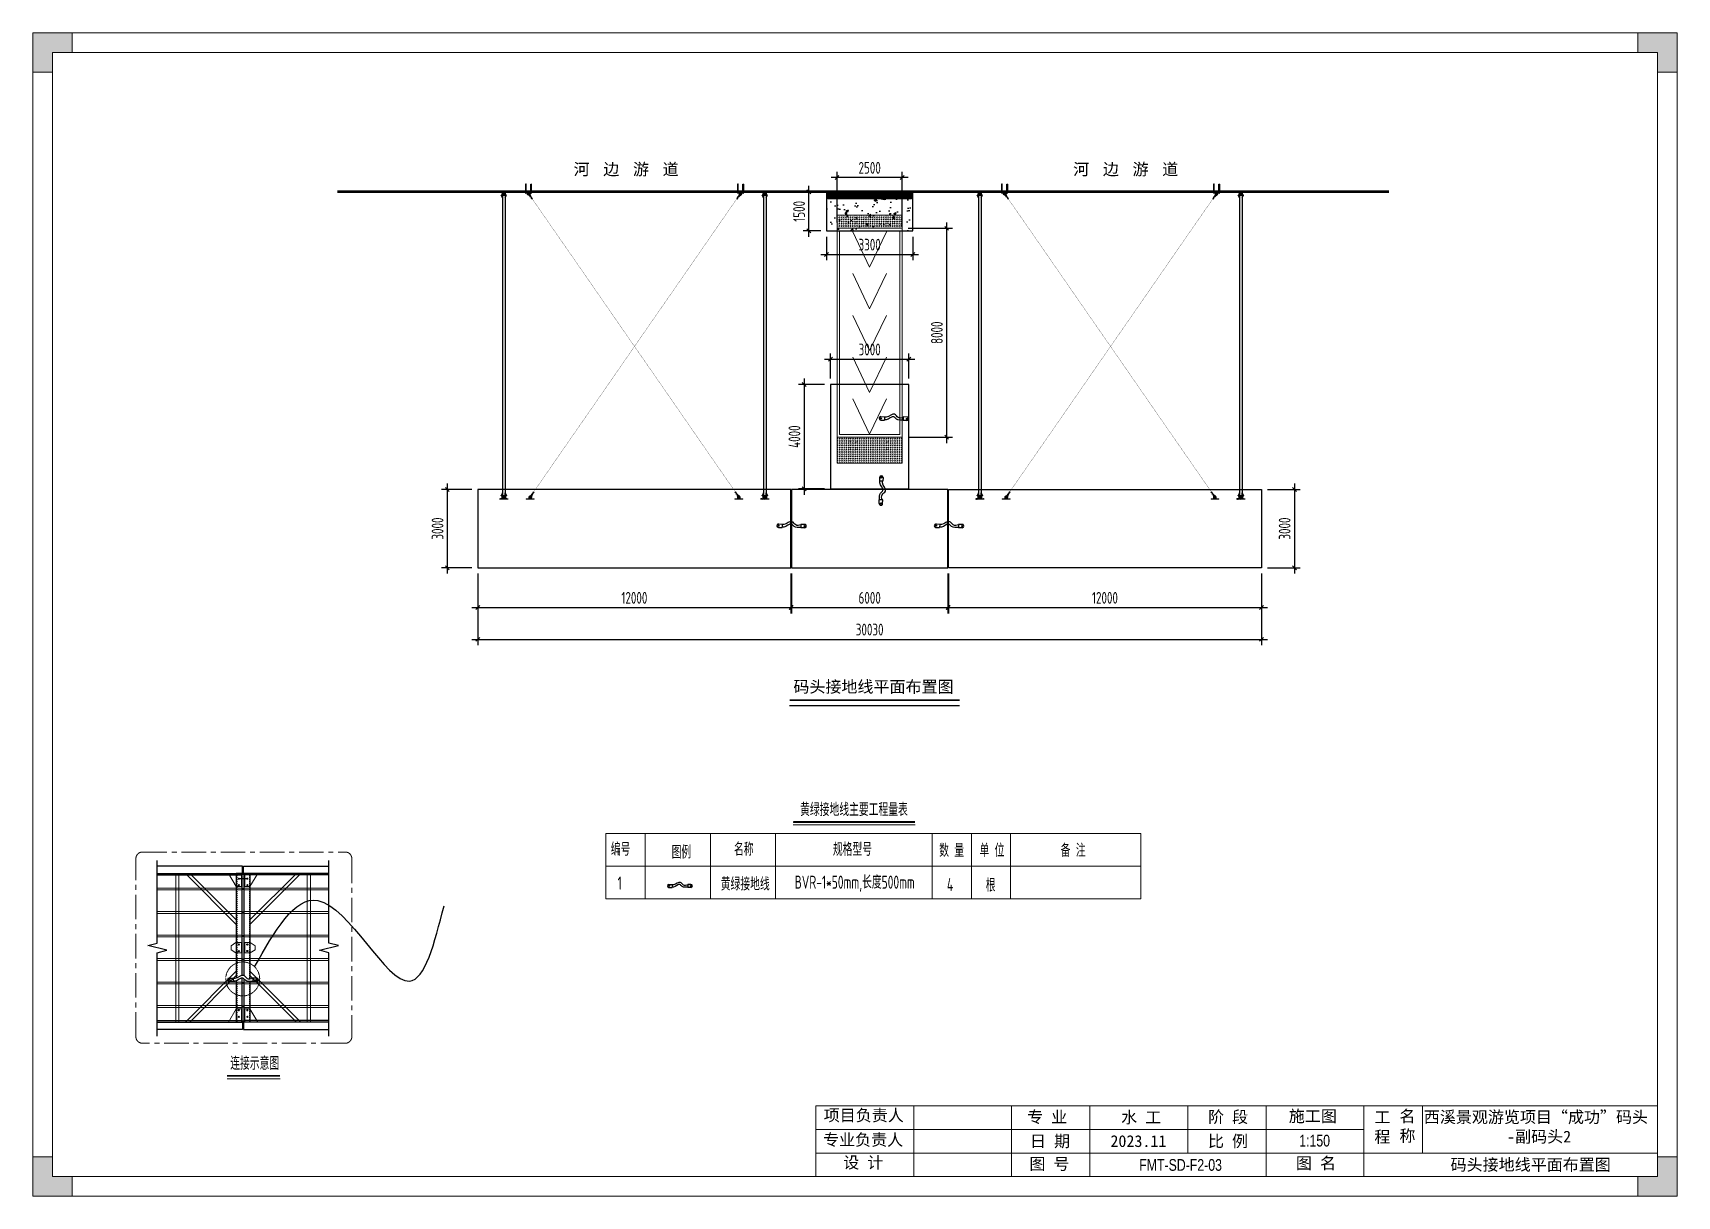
# Model space of a CAD drawing. Header units: millimetres. Extents: x 136606 to 1231039, y 82794 to 127364.
# Drawn here: x 1168039 to 1231039, y 82794 to 127345 of the extents above; entities that cross this region are included whole.
import ezdxf
from ezdxf.enums import TextEntityAlignment as Align

# ---------------------------------------------------------------- set-up
doc = ezdxf.new("R2010")
doc.units = ezdxf.units.MM
for name, pattern in [('1、减河平面图$0$DASH', [0.35, 0.25, -0.1]), ('CENTER', [0.6, 0.375, -0.075, 0.075, -0.075]), ('DASHDOT2', [12.7, 6.35, -3.175, 0, -3.175]), ('DASHED', [0.75, 0.5, -0.25]), ('DASHED2', [0.375, 0.25, -0.125]), ('HIDDEN', [9.525, 6.35, -3.175])]:
    doc.linetypes.add(name, pattern=pattern)
for name, color, linetype in [('0 @ 1', 7, 'Continuous'), ('BS-Annectent', 115, 'Continuous'), ('HR-dimension', 9, 'Continuous'), ('HR-pontoon', 161, 'Continuous'), ('STEEL', 34, 'Continuous'), ('接地线', 7, 'Continuous'), ('标识', 20, 'Continuous'), ('水电箱编号', 110, 'Continuous'), ('粗实线', 7, 'Continuous')]:
    doc.layers.add(name, color=color, linetype=linetype)
for name, color, linetype, lineweight in [('主梁型材', 100, 'Continuous', 30), ('加强板', 140, 'Continuous', 18), ('图框', 7, 'Continuous', 13), ('扣板', 7, 'Continuous', 9), ('抱桩器', 1, 'Continuous', 18), ('文本', 3, 'Continuous', 13), ('铝斜撑', 241, 'Continuous', 9), ('铝龙骨', 7, 'Continuous', 9)]:
    doc.layers.add(name, color=color, linetype=linetype, lineweight=lineweight)
doc.styles.add('Arial', font='arial.ttf')
doc.styles.add('hztxt', font='ros1.shx', dxfattribs={"width": 0.8, "bigfont": 'hztxt.shx'})
doc.styles.get("Standard").update_dxf_attribs({"font": 'arial.ttf'})
doc.dimstyles.new('DIM-150', dxfattribs={"dimscale": 150, "dimtxt": 3, "dimasz": 1, "dimexe": 1.5, "dimexo": 1.5, "dimgap": 1, "dimtad": 1, "dimdec": 1, "dimdsep": 46, "dimtxsty": 'hztxt', "dimblk": 'OBLIQUE', "dimcen": 0, "dimdle": 1.5, "dimclrd": 9, "dimclre": 9, "dimclrt": 2, "dimadec": 1, "dimazin": 0, "dimtfac": 1, "dimtdec": 1, "dimtix": 1, "dimtmove": 2, "dimatfit": 3, "dimldrblk": 'ARCHTICK', "dimfxl": 10, "dimtolj": 1, "dimtzin": 0, "dimarcsym": 1})
pattern_1 = [(225, (43212.285, 45564.743), (4.49012806, -4.49012806), []), (225, (43207.795, 45564.743), (4.49012806, -4.49012806), [7.9375, -1.5875, 0, -1.5875])]
pattern_2 = [(225, (-344287.005, -129412.7357), (4.49012806, -4.49012806), []), (225, (-344291.495, -129412.7357), (4.49012806, -4.49012806), [7.9375, -1.5875, 0, -1.5875])]
pattern_3 = [(40.81217054, (-1416366.4012, -675349.6259), (-1.4525846328, 1.682112997), []), (130.81217054, (-1416366.4012, -675349.6259), (-4.5872822625, 1.9116413612), [5.55625, -3.33375])]
pattern_4 = [(40.81217054, (-1423212.2177, -670898.807), (-1.4525846328, 1.682112997), []), (130.81217054, (-1423212.2177, -670898.807), (-4.5872822625, 1.9116413612), [5.55625, -3.33375])]

msp = doc.modelspace()

# ---------------------------------------------------------------- texts
at = {"layer": '文本', "color": 7, "style": 'Arial'}
for s, p in [('河   边   游   道', (1188755.9156, 122122.7056)), ('河   边   游   道', (1207897.2395, 122122.7056)), ('码头接地线平面布置图', (1197177.8363, 102304.7091)), ('码头接地线平面布置图', (1222359.5883, 83997.0158))]:
    msp.add_text(s, height=450, dxfattribs=at).set_placement(p, align=Align.MIDDLE_LEFT)
at = {"layer": '文本', "color": 7, "linetype": 'ByBlock', "lineweight": 5, "style": 'hztxt', "width": 0.75}
for s, p in [('黄绿接地线主要工程量表', (1199500.0728, 97598.1896)), ('连接示意图', (1176537.047, 87879.2508))]:
    msp.add_text(s, height=500, rotation=0.000000012, dxfattribs=at).set_placement(p, align=Align.MIDDLE_CENTER)
for s, p in [('编号', (1190182.3862, 95828.6524)), ('图例', (1192513.787, 95721.414)), ('名称', (1194902.5421, 95828.6524)), ('规格型号', (1198690.9989, 95824.5185)), ('数 量', (1202764.9551, 95784.1499)), ('单 位', (1204309.7849, 95784.1499)), ('备 注', (1207420.231, 95784.1499)), ('1', (1190443.8617, 94533.9803))]:
    msp.add_text(s, height=500, rotation=0.000000012, dxfattribs=at).set_placement(p)
for s, p in [('黄绿接地线', (1195334.1169, 94773.6542)), ('BVR-1*50mm,长度500mm', (1199530.1971, 94787.3094)), ('4', (1203181.648, 94729.1518)), ('根', (1204734.7455, 94729.1518))]:
    msp.add_text(s, height=500, rotation=0.000000012, dxfattribs=at).set_placement(p, align=Align.MIDDLE)
at = {"layer": '文本', "style": 'Arial', "width": 0.75}
for s, p in [('1:150', (1216560.1928, 84558.241)), ('FMT-SD-F2-03', (1210429.7299, 83627.4479))]:
    msp.add_text(s, height=450, dxfattribs=at).set_placement(p, align=Align.BOTTOM_LEFT)

# ---------------------------------------------------------------- blocks, each defined once
blk = doc.blocks.new('agargargarg')
at = {"layer": '接地线', "color": 2, "ltscale": 10}
for p, q in [((-4048, -28), (-2863, -28)), ((-4048, -1133), (-2863, -1133)), ((-2863, -28), (-2863, -1133)), ((4358, -28), (3173, -28)), ((3173, -28), (3173, -1133)), ((4358, -1133), (3173, -1133))]:
    blk.add_line(p, q, dxfattribs=at)
for centre in [(-4048, -581), (4358, -581)]:
    blk.add_circle(centre, 190, dxfattribs=at)
for centre, start, end in [((-4048, -581), 90, 270), ((4358, -581), 270, 90)]:
    blk.add_arc(centre, 553, start, end, dxfattribs=at)
at = {"layer": '接地线', "color": 3, "ltscale": 10}
for points in [[(3173, -186), (1523, -245), (346, 789), (-2293, -186), (-2863, -186)], [(3173, -1005), (989, -766), (106, -30), (-2293, -1005), (-2863, -1005)]]:
    blk.add_spline(points, degree=3, dxfattribs=at)
blk = doc.blocks.new('*U861')
at = {"layer": '标识', "linetype": 'HIDDEN', "ltscale": 2500}
h = blk.add_hatch(dxfattribs=at)
h.set_pattern_fill('ANGLE', color=256)
h.set_pattern_definition([(0, (-3160458.04, -191768.137), (0, 6.985), [5.08, -1.905]), (90, (-3160458.04, -191768.137), (-6.985, 4e-16), [5.08, -1.905])])
edge = h.paths.add_edge_path()
edge.add_arc((-4203, -463), 190, 0, 360)
h = blk.add_hatch(dxfattribs=at)
h.set_pattern_fill('ANGLE', color=256)
h.set_pattern_definition([(0, (-3152052.501, -191768.137), (0, 6.985), [5.08, -1.905]), (90, (-3152052.501, -191768.137), (-6.985, 4e-16), [5.08, -1.905])])
edge = h.paths.add_edge_path()
edge.add_arc((4203, -463), 190, 0, 360)
for centre in [(-4203, -463, 0), (4203, -463, 0)]:
    blk.add_circle(centre, 190, dxfattribs=at)
at = {"layer": '接地线'}
blk.add_blockref('agargargarg', (-155, 117, 0), dxfattribs=at)
blk = doc.blocks.new('*U862')
at = {"color": 0, "linetype": 'ByBlock', "lineweight": -2, "transparency": 16777216}
blk.add_blockref('*U861', (0, 0), dxfattribs=at)
blk = doc.blocks.new('ahwrwawrhaerhearherhre')
at = {"linetype": 'DASHED'}
for p, q in [((-11021, 21080, 2), (-11021, -10919, 2)), ((-7181, 21080, 2), (-7181, -11302, 2)), ((-11021, -11713, 2), (-11021, -24440, 2)), ((-7181, -12016, 2), (-7181, -24440, 2))]:
    blk.add_line(p, q, dxfattribs=at)
at = {"color": 1, "linetype": 'CENTER', "lineweight": 0, "ltscale": 20000, "elevation": 0}
blk.add_lwpolyline([(-39959, 27653), (22224, 27653, -0.4142136), (24224, 25653), (24224, -28938, -0.4142136), (22224, -30938), (-39959, -30938, -0.4142136), (-41959, -28938), (-41959, 25653, -0.4142136)], format="xyb", close=True, dxfattribs=at)
at = {"color": 3}
for points in [[(-35415, -28769), (-35415, -3183), (-32525, -2461), (-38305, -1016), (-35415, -293), (-35415, 25014)], [(17214, -28769), (17214, -3183), (14324, -2461), (20104, -1016), (17214, -293), (17214, 25014)]]:
    blk.add_lwpolyline(points, dxfattribs=at)
for points, elevation in [([(-9401, -10098), (-9401, 21080), (-11201, 21080), (-11201, -10997)], 0), ([(-8801, -10212), (-8801, 21080), (-7001, 21080), (-7001, -11292)], 0), ([(-7801, 19480), (-10401, 19480)], 2), ([(-11201, -11801), (-11201, -24440), (-9401, -24440), (-9401, -10911)], 0), ([(-7001, -12013), (-7001, -24440), (-8801, -24440), (-8801, -11254)], 0)]:
    blk.add_lwpolyline(points, dxfattribs=dict(elevation=elevation))
for centre in [(-10401, -680, 0), (-10401, -2680, 0), (-7801, -680, 0), (-7801, -2680, 0)]:
    blk.add_circle(centre, 180)
at = {"color": 1, "linetype": '1、减河平面图$0$DASH', "lineweight": 0, "ltscale": 5}
blk.add_circle((-9220, -11220), 5200, dxfattribs=at)
at = {"layer": '主梁型材', "color": 3, "linetype": 'DASHED2', "ltscale": 200}
for p, q in [((-35415, 21080, 1), (-9251, 21080, 2)), ((17214, 21080, 1), (-8951, 21080, 2)), ((-35415, -24440, 1), (-9251, -24440, 2)), ((17214, -24440, 1), (-8951, -24440, 2))]:
    blk.add_line(p, q, dxfattribs=at)
at = {"layer": '主梁型材', "color": 3, "elevation": 0}
for points in [[(-35415, 20620), (-9251, 20620), (-9251, 23320), (-35415, 23320)], [(17214, 20620), (-8951, 20620), (-8951, 23320), (17214, 23320)], [(-35415, -23980), (-9251, -23980), (-9251, -26680), (-35415, -26680)], [(17214, -23980), (-8951, -23980), (-8951, -26680), (17214, -26680)]]:
    blk.add_lwpolyline(points, dxfattribs=at)
at = {"layer": '加强板', "elevation": 2}
for points in [[(-9601, 21080), (-13601, 21080), (-11201, 17080), (-9601, 17080)], [(-8601, 21080), (-4601, 21080), (-7001, 17080), (-8601, 17080)], [(-9601, -24440), (-13601, -24440), (-11201, -20440), (-9601, -20440)], [(-8601, -24440), (-4601, -24440), (-7001, -20440), (-8601, -20440)]]:
    blk.add_lwpolyline(points, close=True, dxfattribs=at)
at = {"layer": '加强板', "elevation": 0}
for points in [[(-11301, -3280), (-9601, -3280), (-9601, -80), (-11301, -80), (-12801, -1080), (-12801, -2280), (-11301, -3280)], [(-6901, -3280), (-8601, -3280), (-8601, -80), (-6901, -80), (-5401, -1080), (-5401, -2280), (-6901, -3280)]]:
    blk.add_lwpolyline(points, dxfattribs=at)
at = {"layer": '加强板'}
for centre in [(-10401, 19480, 2), (-10401, 17480, 2), (-7801, 19480, 2), (-7801, 17480, 2), (-10401, -20840, 2), (-10401, -22840, 2), (-7801, -20840, 2), (-7801, -22840, 2)]:
    blk.add_circle(centre, 180, dxfattribs=at)
at = {"layer": '铝斜撑', "elevation": 0}
for points in [[(-28771, -24440), (-28771, 21080), (-29731, 21080), (-29731, -24440)], [(-25449, 21080), (-11201, 6832), (-11201, 5474), (-26807, 21080)], [(7248, 21080), (-7001, 6832), (-7001, 5474), (8605, 21080)], [(10569, -24440), (10569, 21080), (11529, 21080), (11529, -24440)], [(-25449, -24440), (-11201, -10191), (-11201, -8834), (-26807, -24440)], [(7248, -24440), (-7001, -10191), (-7001, -8834), (8605, -24440)]]:
    blk.add_lwpolyline(points, close=True, dxfattribs=at)
at = {"layer": '铝龙骨', "color": 4, "elevation": 0}
for points in [[(-35415, 16620), (-9251, 16620), (-9251, 16020), (-35415, 16020)], [(17214, 16620), (-8951, 16620), (-8951, 16020), (17214, 16020)], [(-35415, 9420), (-9251, 9420), (-9251, 8820), (-35415, 8820)], [(17214, 9420), (-8951, 9420), (-8951, 8820), (17214, 8820)], [(-35415, 2220), (-9251, 2220), (-9251, 1620), (-35415, 1620)], [(17214, 2220), (-8951, 2220), (-8951, 1620), (17214, 1620)], [(-35415, -4980), (-9251, -4980), (-9251, -5580), (-35415, -5580)], [(17214, -4980), (-8951, -4980), (-8951, -5580), (17214, -5580)], [(-35415, -12180), (-9251, -12180), (-9251, -12780), (-35415, -12780)], [(17214, -12180), (-8951, -12180), (-8951, -12780), (17214, -12780)], [(-35415, -19380), (-9251, -19380), (-9251, -19980), (-35415, -19980)], [(17214, -19380), (-8951, -19380), (-8951, -19980), (17214, -19980)]]:
    blk.add_lwpolyline(points, dxfattribs=at)
blk.add_blockref('*U862', (-9149, -11038, 0))
blk = doc.blocks.new('GW-TK')
at = {"layer": '图框', "linetype": 'Continuous', "lineweight": 0}
h = blk.add_hatch(color=256, dxfattribs=at)
h.dxf.hatch_style = 1
h.paths.add_polyline_path([(927183.55, 464715.01), (927183.55, 464705.01), (927188.55, 464705.01), (927188.55, 464710.01), (927193.56, 464710.01), (927193.56, 464715.01)])
h = blk.add_hatch(color=256, dxfattribs=at)
h.dxf.hatch_style = 1
h.paths.add_polyline_path([(927593.55, 464715.01), (927593.55, 464710.01), (927598.55, 464710.01), (927598.55, 464705.01), (927603.55, 464705.01), (927603.55, 464715.01)])
h = blk.add_hatch(color=256, dxfattribs=at)
h.dxf.hatch_style = 1
h.paths.add_polyline_path([(927193.56, 464418.01), (927193.56, 464423.01), (927188.55, 464423.01), (927188.55, 464428.01), (927183.55, 464428.01), (927183.55, 464418.01)])
h = blk.add_hatch(color=256, dxfattribs=at)
h.dxf.hatch_style = 1
h.paths.add_polyline_path([(927603.55, 464418.01), (927603.55, 464428.01), (927598.55, 464428.01), (927598.55, 464423.01), (927593.55, 464423.01), (927593.55, 464418.01)])
at = {"layer": '图框', "linetype": 'Continuous'}
for p, q in [((927383.55, 464441.02), (927383.55, 464423.01)), ((927408.55, 464441.02), (927408.55, 464423.01)), ((927433.55, 464441.02), (927433.55, 464423.01)), ((927453.55, 464441.02), (927453.55, 464423.01)), ((927478.55, 464441.02), (927478.55, 464429.01)), ((927498.55, 464441.02), (927498.55, 464423.01)), ((927523.55, 464441.02), (927523.55, 464423.01)), ((927538.55, 464441.02), (927538.55, 464429.01)), ((927383.55, 464435.01), (927523.55, 464435.01)), ((927451.56, 464429.01), (927383.55, 464429.01)), ((927383.55, 464429.01), (927598.55, 464429.01))]:
    blk.add_line(p, q, dxfattribs=at)
at = {"layer": '图框', "linetype": 'Continuous', "lineweight": 0}
for points in [[(927188.55, 464705.01), (927188.55, 464710.01), (927193.56, 464710.01), (927193.56, 464715.01), (927183.55, 464715.01), (927183.55, 464705.01)], [(927598.55, 464705.01), (927598.55, 464710.01), (927593.55, 464710.01), (927593.55, 464715.01), (927603.55, 464715.01), (927603.55, 464705.01)], [(927188.55, 464428.01), (927188.55, 464423.01), (927193.56, 464423.01), (927193.56, 464418.01), (927183.55, 464418.01), (927183.55, 464428.01)], [(927598.55, 464428.01), (927598.55, 464423.01), (927593.55, 464423.01), (927593.55, 464418.01), (927603.55, 464418.01), (927603.55, 464428.01)]]:
    blk.add_lwpolyline(points, close=True, dxfattribs=at)
at = {"layer": '图框'}
for points in [[(927183.55, 464715.01), (927603.55, 464715.01), (927603.55, 464418.01), (927183.55, 464418.01)], [(927188.55, 464710.01), (927598.55, 464710.01), (927598.55, 464423.01), (927188.55, 464423.01)]]:
    blk.add_lwpolyline(points, close=True, dxfattribs=at)
at = {"layer": '图框', "linetype": 'Continuous'}
blk.add_lwpolyline([(927383.55, 464441.02), (927598.55, 464441.02)], dxfattribs=at)
at = {"layer": '图框', "linetype": 'Continuous', "char_height": 3, "attachment_point": 1}
for s, width, heights, insert in [('{\\fSimSun|b0|i0|c134|p2;项目负责人}', 26.0225, [0], (927385.56, 464440.15)), ('{\\fSimSun|b0|i0|c134|p2;专 业}', 12.8345, [0], (927437.53, 464439.73)), ('{\\fSimSun|b0|i0|c134|p2;阶 段}', 17.4775, [0], (927483.73, 464439.73)), ('{\\fSimSun|b0|i0|c134|p2;工 程}', 5.2119, [0], (927526.21, 464439.66)), ('{\\fSimSun|b0|i0|c134|p2;名 称}', 5.2119, [0], (927532.62, 464439.93)), ('{\\fSimSun|b0|i0|c134|p2;专业负责人}', 24.6361, [2.04], (927385.39, 464433.9)), ('{\\fSimSun|b0|i0|c134|p2;日 期}', 11.224, [0], (927438.25, 464433.55)), ('{\\fSimSun|b0|i0|c134|p2;比 例}', 10.9146, [0], (927483.71, 464433.55)), ('{\\fSimSun|b0|i0|c134|p2;设 计}', 16.2353, [0], (927390.55, 464428.09)), ('{\\fSimSun|b0|i0|c134|p2;图 号}', 23.6261, [0], (927438.11, 464427.75)), ('{\\fSimSun|b0|i0|c134|p2;图 名}', 12.066, [0], (927506.19, 464427.94))]:
    blk.add_mtext_dynamic_manual_height_columns(s, width=width, gutter_width=17.5, heights=heights, dxfattribs=dict(at, insert=insert))
at = {"layer": '图框', "color": 3, "linetype": 'Continuous', "char_height": 3, "attachment_point": 1}
for s, width, insert in [('{\\fSimSun|b0|i0|c134|p2;水 工}', 11.224, (927461.55, 464439.63)), ('\\pt9;{\\fSimSun|b0|i0|c134|p2;施工图}', 18.6303, (927504.36, 464439.94)), ('\\pi0.39911,t9.39911;{\\fSimSun|b0|i0|c134|p2;西溪景观游览项目“成功”码头\\P\\pi21.67411,t30.67411;-副码头2}', 60.0149, (927538.45, 464439.71)), ('{\\fSimSun|b0|i0|c134|p2;2023.11}', 11.224, (927458.8, 464433.55))]:
    blk.add_mtext_dynamic_manual_height_columns(s, width=width, gutter_width=17.5, heights=[0], dxfattribs=dict(at, insert=insert))
blk = doc.blocks.new('_Oblique')
at = {"color": 0, "linetype": 'ByBlock', "lineweight": -2}
blk.add_line((-0.5, -0.5), (0.5, 0.5), dxfattribs=at)
blk = doc.blocks.new('*D900')
at = {"color": 9, "lineweight": -2, "transparency": 16777216}
for p, q in [((1184861, 109861), (1183694, 109861)), ((1183919, 110086), (1183919, 106636)), ((1184861, 106861), (1183694, 106861))]:
    blk.add_line(p, q, dxfattribs=at)
at = {"layer": 'Defpoints', "color": 0, "transparency": 16777216}
for p in [(1185086, 109861), (1183919, 106861), (1185086, 106861)]:
    blk.add_point(p, dxfattribs=at)
at = {"color": 9, "lineweight": -2, "transparency": 16777216, "xscale": 150, "yscale": 150, "zscale": 150}
for p, rotation in [((1183919, 109861), 90), ((1183919, 106861), 270)]:
    blk.add_blockref('_Oblique', p, dxfattribs=dict(at, rotation=rotation))
at = {"color": 2, "transparency": 16777216, "insert": (1183544, 108361), "char_height": 450, "attachment_point": 5, "rotation": 90, "style": 'hztxt'}
blk.add_mtext('\\A1;3000', dxfattribs=at)
blk = doc.blocks.new('_ArchTick')
at = {"color": 0, "linetype": 'ByBlock', "const_width": 0.15}
blk.add_lwpolyline([(-0.5, -0.5), (0.5, 0.5)], dxfattribs=at)
blk = doc.blocks.new('*D901')
at = {"color": 9, "lineweight": -2, "transparency": 16777216}
for p, q in [((1215341, 109861), (1216601, 109861)), ((1216376, 110086), (1216376, 106636)), ((1215341, 106861), (1216601, 106861))]:
    blk.add_line(p, q, dxfattribs=at)
at = {"layer": 'Defpoints', "color": 0, "transparency": 16777216}
for p in [(1215116, 109861), (1215116, 106861), (1216376, 106861)]:
    blk.add_point(p, dxfattribs=at)
at = {"color": 9, "lineweight": -2, "transparency": 16777216, "xscale": 150, "yscale": 150, "zscale": 150}
for p, rotation in [((1216376, 109861), 90), ((1216376, 106861), 270)]:
    blk.add_blockref('_Oblique', p, dxfattribs=dict(at, rotation=rotation))
at = {"color": 2, "transparency": 16777216, "insert": (1216001, 108361), "char_height": 450, "attachment_point": 5, "rotation": 90, "style": 'hztxt'}
blk.add_mtext('\\A1;3000', dxfattribs=at)
blk = doc.blocks.new('*D902')
at = {"color": 9, "lineweight": -2, "transparency": 16777216}
for p, q in [((1201576, 121802), (1198626, 121802)), ((1198851, 120086), (1198851, 122027)), ((1201351, 120086), (1201351, 122027))]:
    blk.add_line(p, q, dxfattribs=at)
at = {"layer": 'Defpoints', "color": 0, "transparency": 16777216}
for p in [(1198851, 121802), (1198851, 119861), (1201351, 119861)]:
    blk.add_point(p, dxfattribs=at)
at = {"color": 9, "lineweight": -2, "transparency": 16777216, "xscale": 150, "yscale": 150, "zscale": 150, "rotation": 180}
blk.add_blockref('_Oblique', (1198851, 121802), dxfattribs=at)
at = {"color": 9, "lineweight": -2, "transparency": 16777216, "xscale": 150, "yscale": 150, "zscale": 150}
blk.add_blockref('_Oblique', (1201351, 121802), dxfattribs=at)
at = {"color": 2, "transparency": 16777216, "insert": (1200101, 122177), "char_height": 450, "attachment_point": 5, "style": 'hztxt'}
blk.add_mtext('\\A1;2500', dxfattribs=at)
blk = doc.blocks.new('*D903')
at = {"color": 9, "lineweight": -2, "transparency": 16777216}
for p, q in [((1201576, 119861), (1203276, 119861)), ((1203051, 120086), (1203051, 111636)), ((1201576, 111861), (1203276, 111861))]:
    blk.add_line(p, q, dxfattribs=at)
at = {"layer": 'Defpoints', "color": 0, "transparency": 16777216}
for p in [(1201351, 119861), (1201351, 111861), (1203051, 111861)]:
    blk.add_point(p, dxfattribs=at)
at = {"color": 9, "lineweight": -2, "transparency": 16777216, "xscale": 150, "yscale": 150, "zscale": 150}
for p, rotation in [((1203051, 119861), 90), ((1203051, 111861), 270)]:
    blk.add_blockref('_Oblique', p, dxfattribs=dict(at, rotation=rotation))
at = {"color": 2, "transparency": 16777216, "insert": (1202676, 115861), "char_height": 450, "attachment_point": 5, "rotation": 90, "style": 'hztxt'}
blk.add_mtext('\\A1;8000', dxfattribs=at)
blk = doc.blocks.new('*D909')
at = {"color": 9, "lineweight": -2, "transparency": 16777216}
for p, q in [((1198376, 114845), (1201826, 114845)), ((1198601, 114106), (1198601, 115070)), ((1201601, 114106), (1201601, 115070))]:
    blk.add_line(p, q, dxfattribs=at)
at = {"layer": 'Defpoints', "color": 0, "transparency": 16777216}
for p in [(1201601, 114845), (1198601, 113881), (1201601, 113881)]:
    blk.add_point(p, dxfattribs=at)
at = {"color": 9, "lineweight": -2, "transparency": 16777216, "xscale": 150, "yscale": 150, "zscale": 150, "rotation": 180}
blk.add_blockref('_Oblique', (1198601, 114845), dxfattribs=at)
at = {"color": 9, "lineweight": -2, "transparency": 16777216, "xscale": 150, "yscale": 150, "zscale": 150}
blk.add_blockref('_Oblique', (1201601, 114845), dxfattribs=at)
at = {"color": 2, "transparency": 16777216, "insert": (1200101, 115220), "char_height": 450, "attachment_point": 5, "style": 'hztxt'}
blk.add_mtext('\\A1;3000', dxfattribs=at)
blk = doc.blocks.new('*D904')
at = {"color": 9, "lineweight": -2, "transparency": 16777216}
for p, q in [((1197594, 114106), (1197594, 109656)), ((1198376, 113881), (1197369, 113881)), ((1198376, 109881), (1197369, 109881))]:
    blk.add_line(p, q, dxfattribs=at)
at = {"layer": 'Defpoints', "color": 0, "transparency": 16777216}
for p in [(1198601, 113881), (1197594, 109881), (1198601, 109881)]:
    blk.add_point(p, dxfattribs=at)
at = {"color": 9, "lineweight": -2, "transparency": 16777216, "xscale": 150, "yscale": 150, "zscale": 150}
for p, rotation in [((1197594, 113881), 90), ((1197594, 109881), 270)]:
    blk.add_blockref('_Oblique', p, dxfattribs=dict(at, rotation=rotation))
at = {"color": 2, "transparency": 16777216, "insert": (1197219, 111881), "char_height": 450, "attachment_point": 5, "rotation": 90, "style": 'hztxt'}
blk.add_mtext('\\A1;4000', dxfattribs=at)
blk = doc.blocks.new('*D905')
at = {"color": 9, "lineweight": -2, "transparency": 16777216}
for p, q in [((1185086, 106636), (1185086, 103892)), ((1215116, 106636), (1215116, 103892)), ((1184861, 104117), (1215341, 104117))]:
    blk.add_line(p, q, dxfattribs=at)
at = {"layer": 'Defpoints', "color": 0, "transparency": 16777216}
for p in [(1185086, 106861), (1215116, 106861), (1215116, 104117)]:
    blk.add_point(p, dxfattribs=at)
at = {"color": 9, "lineweight": -2, "transparency": 16777216, "xscale": 150, "yscale": 150, "zscale": 150, "rotation": 180}
blk.add_blockref('_Oblique', (1185086, 104117), dxfattribs=at)
at = {"color": 9, "lineweight": -2, "transparency": 16777216, "xscale": 150, "yscale": 150, "zscale": 150}
blk.add_blockref('_Oblique', (1215116, 104117), dxfattribs=at)
at = {"color": 2, "transparency": 16777216, "insert": (1200101, 104492), "char_height": 450, "attachment_point": 5, "style": 'hztxt'}
blk.add_mtext('\\A1;30030', dxfattribs=at)
blk = doc.blocks.new('*D906')
at = {"color": 9, "lineweight": -2, "transparency": 16777216}
for p, q in [((1185086, 106636), (1185086, 105108)), ((1197086, 106636), (1197086, 105108)), ((1184861, 105333), (1197311, 105333))]:
    blk.add_line(p, q, dxfattribs=at)
at = {"layer": 'Defpoints', "color": 0, "transparency": 16777216}
for p in [(1185086, 106861), (1197086, 106861), (1197086, 105333)]:
    blk.add_point(p, dxfattribs=at)
at = {"color": 9, "lineweight": -2, "transparency": 16777216, "xscale": 150, "yscale": 150, "zscale": 150, "rotation": 180}
blk.add_blockref('_Oblique', (1185086, 105333), dxfattribs=at)
at = {"color": 9, "lineweight": -2, "transparency": 16777216, "xscale": 150, "yscale": 150, "zscale": 150}
blk.add_blockref('_Oblique', (1197086, 105333), dxfattribs=at)
at = {"color": 2, "transparency": 16777216, "insert": (1191086, 105708), "char_height": 450, "attachment_point": 5, "style": 'hztxt'}
blk.add_mtext('\\A1;12000', dxfattribs=at)
blk = doc.blocks.new('*D907')
at = {"color": 9, "lineweight": -2, "transparency": 16777216}
for p, q in [((1197101, 106636), (1197101, 105108)), ((1203101, 106636), (1203101, 105108)), ((1196876, 105333), (1203326, 105333))]:
    blk.add_line(p, q, dxfattribs=at)
at = {"layer": 'Defpoints', "color": 0, "transparency": 16777216}
for p in [(1197101, 106861), (1203101, 106861), (1203101, 105333)]:
    blk.add_point(p, dxfattribs=at)
at = {"color": 9, "lineweight": -2, "transparency": 16777216, "xscale": 150, "yscale": 150, "zscale": 150, "rotation": 180}
blk.add_blockref('_Oblique', (1197101, 105333), dxfattribs=at)
at = {"color": 9, "lineweight": -2, "transparency": 16777216, "xscale": 150, "yscale": 150, "zscale": 150}
blk.add_blockref('_Oblique', (1203101, 105333), dxfattribs=at)
at = {"color": 2, "transparency": 16777216, "insert": (1200101, 105708), "char_height": 450, "attachment_point": 5, "style": 'hztxt'}
blk.add_mtext('\\A1;6000', dxfattribs=at)
blk = doc.blocks.new('*D908')
at = {"color": 9, "lineweight": -2, "transparency": 16777216}
for p, q in [((1203116, 106636), (1203116, 105108)), ((1215116, 106636), (1215116, 105108)), ((1202891, 105333), (1215341, 105333))]:
    blk.add_line(p, q, dxfattribs=at)
at = {"layer": 'Defpoints', "color": 0, "transparency": 16777216}
for p in [(1203116, 106861), (1215116, 106861), (1215116, 105333)]:
    blk.add_point(p, dxfattribs=at)
at = {"color": 9, "lineweight": -2, "transparency": 16777216, "xscale": 150, "yscale": 150, "zscale": 150, "rotation": 180}
blk.add_blockref('_Oblique', (1203116, 105333), dxfattribs=at)
at = {"color": 9, "lineweight": -2, "transparency": 16777216, "xscale": 150, "yscale": 150, "zscale": 150}
blk.add_blockref('_Oblique', (1215116, 105333), dxfattribs=at)
at = {"color": 2, "transparency": 16777216, "insert": (1209116, 105708), "char_height": 450, "attachment_point": 5, "style": 'hztxt'}
blk.add_mtext('\\A1;12000', dxfattribs=at)
blk = doc.blocks.new('*U890')
at = {"layer": '抱桩器'}
h = blk.add_hatch(dxfattribs=at)
h.set_pattern_fill('GOST_GLASS', color=252, scale=10, angle=90)
h.set_pattern_definition([(135, (-1080442.076, -115111.21), (5e-15, 84.8528137), [50, -70]), (135, (-1080442.076, -115090), (5e-15, 84.8528137), [20, -100]), (135, (-1080463.29, -115111.21), (5e-15, 84.8528137), [20, -100])])
h.paths.add_polyline_path([(-1250, 4250), (1250, 4250), (1250, 4750), (-1250, 4750)])
h = blk.add_hatch(dxfattribs=at)
h.set_pattern_fill('GOST_GLASS', color=252, scale=10, angle=90)
h.set_pattern_definition([(135, (-1076441.776, -115111.21), (5e-15, 84.8528137), [50, -70]), (135, (-1076441.776, -115090), (5e-15, 84.8528137), [20, -100]), (135, (-1076462.99, -115111.21), (5e-15, 84.8528137), [20, -100])])
h.paths.add_polyline_path([(-1250, -3750), (1250, -3750), (1250, -4750), (-1250, -4750)])
at = {"layer": '抱桩器', "color": 252}
for points in [[(-1250, 4250), (1250, 4250), (1250, 4750), (-1250, 4750)], [(1250, 4250), (1250, -3750), (-1250, -3750), (-1250, 4250)], [(1150, 4150), (1150, -3650), (-1150, -3650), (-1150, 4150)], [(-1250, -3750), (1250, -3750), (1250, -4750), (-1250, -4750)]]:
    blk.add_lwpolyline(points, close=True, dxfattribs=at)
for points in [[(650, 4116), (0, 2766), (-650, 4116)], [(650, 2516), (0, 1166), (-650, 2516)], [(650, 916), (0, -434), (-650, 916)], [(650, -684), (0, -2034), (-650, -684)], [(650, -2284), (0, -3634), (-650, -2284)]]:
    blk.add_lwpolyline(points, dxfattribs=at)
blk = doc.blocks.new('*U891')
at = {"color": 0, "linetype": 'ByBlock', "lineweight": -2, "transparency": 16777216}
blk.add_blockref('*U890', (0, 0), dxfattribs=at)
blk = doc.blocks.new('*D1814')
at = {"color": 9, "lineweight": -2, "transparency": 16777216}
for p, q in [((1198226, 121261), (1197547, 121261)), ((1197772, 119536), (1197772, 121486)), ((1198226, 119761), (1197547, 119761))]:
    blk.add_line(p, q, dxfattribs=at)
at = {"layer": 'Defpoints', "color": 0, "transparency": 16777216}
for p in [(1197772, 121261), (1198451, 121261), (1198451, 119761)]:
    blk.add_point(p, dxfattribs=at)
at = {"color": 9, "lineweight": -2, "transparency": 16777216, "xscale": 150, "yscale": 150, "zscale": 150}
for p, rotation in [((1197772, 121261), 90), ((1197772, 119761), 270)]:
    blk.add_blockref('_Oblique', p, dxfattribs=dict(at, rotation=rotation))
at = {"color": 2, "transparency": 16777216, "insert": (1197397, 120511), "char_height": 450, "attachment_point": 5, "rotation": 90, "style": 'hztxt'}
blk.add_mtext('\\A1;1500', dxfattribs=at)
blk = doc.blocks.new('*D1815')
at = {"color": 9, "lineweight": -2, "transparency": 16777216}
for p, q in [((1198451, 119536), (1198451, 118635)), ((1201751, 119536), (1201751, 118635)), ((1198226, 118860), (1201976, 118860))]:
    blk.add_line(p, q, dxfattribs=at)
at = {"layer": 'Defpoints', "color": 0, "transparency": 16777216}
for p in [(1198451, 119761), (1201751, 119761), (1201751, 118860)]:
    blk.add_point(p, dxfattribs=at)
at = {"color": 9, "lineweight": -2, "transparency": 16777216, "xscale": 150, "yscale": 150, "zscale": 150, "rotation": 180}
blk.add_blockref('_Oblique', (1198451, 118860), dxfattribs=at)
at = {"color": 9, "lineweight": -2, "transparency": 16777216, "xscale": 150, "yscale": 150, "zscale": 150}
blk.add_blockref('_Oblique', (1201751, 118860), dxfattribs=at)
at = {"color": 2, "transparency": 16777216, "insert": (1200101, 119235), "char_height": 450, "attachment_point": 5, "style": 'hztxt'}
blk.add_mtext('\\A1;3300', dxfattribs=at)
blk = doc.blocks.new('支座')
at = {"layer": '扣板', "color": 7}
blk.add_line((13512, 4747, 0), (13512, 5047, 0), dxfattribs=at)
at = {"layer": '扣板', "color": 7, "elevation": 0}
for points in [[(13512, 4747), (13512, 5047), (13520, 5047), (13520, 4747)], [(13600, 4947), (13620, 4927), (13620, 4867), (13600, 4847), (13520, 4847), (13520, 4947)], [(13560, 4932), (13520, 4932), (13520, 4922), (13560, 4922)], [(13560, 4862), (13520, 4862), (13520, 4872), (13560, 4872)]]:
    blk.add_lwpolyline(points, close=True, dxfattribs=at)
at = {"layer": '扣板', "color": 7}
blk.add_circle((13575, 4897, 0), 25, dxfattribs=at)
blk = doc.blocks.new('A$C97f6d51a')
at = {"color": 1, "linetype": 'DASHDOT2'}
blk.add_line((0, 313), (0, -47), dxfattribs=at)
at = {"layer": 'BS-Annectent'}
for p, q in [((-10, 6), (9, 4)), ((-10, 2), (-6, 4)), ((-6, 1), (-10, 2)), ((-10, 2), (9, 1)), ((-9, 282), (-9, 282)), ((-9, 281), (-9, 282)), ((-9, 282), (-9, 282)), ((-9, 279), (-8, 279)), ((-8, 278), (-9, 279)), ((-9, 279), (-8, 278)), ((-9, 275), (-7, 276)), ((-6, 274), (-9, 275)), ((-9, 275), (-7, 275)), ((-9, 272), (-6, 274)), ((-6, 270), (-9, 272)), ((-9, 272), (-4, 272)), ((-9, 269), (9, 268)), ((-9, 266), (9, 265)), ((-9, 263), (9, 262)), ((-9, 260), (9, 258)), ((-9, 257), (9, 255)), ((-9, 253), (9, 252)), ((-9, 250), (9, 249)), ((-9, 247), (9, 246)), ((-9, 244), (9, 243)), ((-9, 241), (9, 240)), ((-9, 238), (9, 236)), ((-9, 235), (9, 233)), ((-9, 231), (9, 230)), ((-9, 228), (9, 227)), ((-9, 225), (9, 224)), ((-9, 222), (9, 221)), ((-9, 219), (9, 218)), ((-9, 216), (9, 215)), ((-9, 213), (9, 211)), ((-9, 209), (9, 208)), ((-9, 206), (9, 205)), ((-9, 203), (9, 202)), ((-9, 200), (9, 199)), ((-9, 197), (9, 196)), ((-9, 194), (9, 193)), ((-9, 191), (9, 189)), ((-9, 188), (9, 186)), ((-9, 184), (9, 183)), ((-9, 181), (9, 180)), ((-9, 178), (9, 177)), ((-9, 175), (9, 174)), ((-9, 172), (9, 171)), ((-9, 169), (9, 167)), ((-9, 166), (9, 164)), ((-9, 162), (9, 161)), ((-9, 159), (9, 158)), ((-9, 156), (9, 155)), ((-9, 153), (9, 152)), ((-9, 150), (9, 149)), ((-9, 147), (9, 146)), ((-9, 144), (9, 142)), ((-9, 140), (9, 139)), ((-9, 137), (9, 136)), ((-9, 134), (9, 133)), ((-9, 131), (9, 130)), ((-9, 128), (9, 127)), ((-9, 125), (9, 124)), ((-9, 122), (9, 120)), ((-9, 119), (9, 117)), ((-9, 115), (9, 114)), ((-9, 112), (9, 111)), ((-9, 109), (9, 108)), ((-9, 106), (9, 105)), ((-9, 103), (9, 102)), ((-9, 100), (9, 98)), ((-9, 97), (9, 95)), ((-9, 93), (9, 92)), ((-9, 90), (9, 89)), ((-9, 87), (9, 86)), ((-9, 84), (9, 83)), ((-9, 81), (9, 80)), ((-9, 78), (9, 76)), ((-9, 75), (9, 73)), ((-9, 71), (9, 70)), ((-9, 68), (9, 67)), ((-9, 65), (9, 64)), ((-9, 62), (9, 61)), ((-9, 59), (9, 58)), ((-9, 56), (9, 55)), ((-9, 53), (9, 51)), ((-9, 49), (9, 48)), ((-9, 46), (9, 45)), ((-9, 43), (9, 42)), ((-9, 40), (9, 39)), ((-9, 37), (9, 36)), ((-9, 34), (9, 33)), ((-9, 31), (9, 29)), ((-9, 28), (9, 26)), ((-9, 24), (9, 23)), ((-9, 21), (9, 20)), ((-9, 18), (9, 17)), ((-9, 15), (9, 14)), ((-9, 12), (9, 11)), ((-9, 9), (9, 7)), ((-8, 0), (-6, 1)), ((-6, 274), (-6, 274)), ((-6, 274), (-6, 274)), ((-6, 274), (-6, 274)), ((-6, 274), (-6, 274)), ((-6, 274), (-6, 274)), ((6, 270), (-6, 270)), ((6, 147), (-6, 148)), ((6, 116), (-6, 117)), ((6, 3), (-6, 4)), ((2, 0), (-6, 1)), ((4, 271), (9, 271)), ((6, 273), (5, 273)), ((6, 273), (5, 273)), ((6, 273), (9, 274)), ((6, 274), (9, 274)), ((9, 271), (6, 273)), ((6, 270), (9, 271)), ((6, 147), (9, 149)), ((9, 1), (6, 3)), ((7, 276), (9, 277)), ((9, 274), (7, 275)), ((7, 0), (9, 1)), ((9, 277), (8, 278)), ((8, 277), (9, 277)), ((9, 280), (9, 281)), ((9, 280), (9, 280)), ((9, 280), (9, 280)), ((-16, -24), (-16, -11)), ((12, -9), (-12, -9)), ((12, -27), (-12, -27)), ((-9, -29), (-6, -28)), ((-6, -31), (-9, -29)), ((9, -30), (-9, -29)), ((-9, -32), (-6, -31)), ((-6, -34), (-9, -32)), ((9, -33), (-9, -32)), ((-9, -35), (-6, -34)), ((-6, -37), (-9, -35)), ((9, -37), (-9, -35)), ((-9, -38), (-6, -37)), ((-6, -40), (-9, -38)), ((9, -40), (-9, -38)), ((-8, -24), (-8, -11)), ((-6, -28), (-8, -27)), ((-7, -40), (-7, -43)), ((6, -29), (-6, -28)), ((6, -29), (-6, -28)), ((6, -32), (-6, -31)), ((6, -32), (-6, -31)), ((6, -35), (-6, -34)), ((6, -38), (-6, -37)), ((6, -38), (-6, -37)), ((6, -41), (-6, -40)), ((-5, -44), (5, -44)), ((-4, -40), (-4, -43)), ((-2, -9), (0, -4)), ((9, -27), (-1, -27)), ((0, -9), (2, -4)), ((4, -41), (4, -43)), ((6, -29), (9, -27)), ((9, -30), (6, -29)), ((6, -32), (9, -30)), ((9, -33), (6, -32)), ((6, -35), (9, -33)), ((9, -37), (6, -35)), ((6, -38), (9, -37)), ((9, -40), (6, -38)), ((6, -41), (9, -40)), ((7, -41), (7, -43)), ((8, -24), (8, -11)), ((9, -27), (8, -27)), ((16, -24), (16, -11))]:
    blk.add_line(p, q, dxfattribs=at)
for points in [[(-19, -4), (-19, 0), (19, 0), (19, -4)], [(-15, -9), (15, -9), (15, -4), (-15, -4)]]:
    blk.add_lwpolyline(points, close=True, dxfattribs=at)
blk.add_lwpolyline([(10, 0), (10, 300), (0, 306), (-10, 300), (-10, 0)], dxfattribs=at)
for points in [[(16, -11, 0.612824), (8, -11, 0.305874), (-8, -11, 0.612824), (-16, -11)], [(16, -24, -0.612824), (8, -24, -0.305874), (-8, -24, -0.612824), (-16, -24)], [(-7, -43, 0.516475), (-4, -43, 0.258238), (4, -43, 0.516475), (7, -43)]]:
    blk.add_lwpolyline(points, format="xyb", dxfattribs=at)
blk = doc.blocks.new('A$Ce460a15a')
at = {"layer": 'STEEL', "color": 22}
for points in [[(12, 150), (12, -150), (0, -150), (0, 150)], [(92, -50), (112, -30), (112, 30), (92, 50), (12, 50), (12, -50)], [(52, 35), (12, 35), (12, 25), (52, 25)], [(52, -35), (12, -35), (12, -25), (52, -25)]]:
    blk.add_lwpolyline(points, close=True, dxfattribs=at)
blk.add_circle((67, 0), 25, dxfattribs=at)
at = {"layer": 'HR-dimension', "xscale": -1, "rotation": 90}
blk.add_blockref('A$C97f6d51a', (12, 100), dxfattribs=at)
at = {"layer": 'HR-dimension', "rotation": 90.00000000000001}
blk.add_blockref('A$C97f6d51a', (12, -100), dxfattribs=at)
blk = doc.blocks.new('*U1801')
h = blk.add_hatch()
h.set_pattern_fill('ANSI35', color=4, angle=180)
h.set_pattern_definition(pattern_1)
h.paths.add_polyline_path([(24, -89), (36, -89), (36, -67), (24, -67)])
h.paths.add_polyline_path([(24, -31), (36, -31), (36, 11), (24, 11)])
h.paths.add_polyline_path([(-100, 11), (100, 11), (100, 21), (-100, 21)])
h.paths.add_polyline_path([(-36, -31), (-24, -31), (-24, 11), (-36, 11)])
h.paths.add_polyline_path([(-36, -89), (-24, -89), (-24, -67), (-36, -67)])
h = blk.add_hatch()
h.set_pattern_fill('ANSI35', color=4, angle=180)
h.set_pattern_definition(pattern_2)
h.paths.add_polyline_path([(-129, -116), (-150, -116), (-150, -104), (-129, -104)])
h.paths.add_polyline_path([(111, -116), (-111, -116), (-111, -104), (111, -104)])
h.paths.add_polyline_path([(150, -116), (129, -116), (129, -104), (150, -104)])
h.paths.add_polyline_path([(66, -104), (54, -104), (54, -67), (66, -67)])
h.paths.add_polyline_path([(66, -31), (54, -31), (54, -4), (66, -4)])
h.paths.add_polyline_path([(6, -31), (-6, -31), (-6, -4), (6, -4)])
h.paths.add_polyline_path([(6, -104), (-6, -104), (-6, -67), (6, -67)])
h.paths.add_polyline_path([(-54, -104), (-66, -104), (-66, -67), (-54, -67)])
h.paths.add_polyline_path([(-54, -31), (-66, -31), (-66, -4), (-54, -4)])
at = {"color": 4}
for points in [[(100, 11), (-100, 11), (-100, 21), (100, 21), (100, 11)], [(-36, -89), (-36, 11), (-24, 11), (-24, -89), (-36, -89)], [(24, -89), (24, 11), (36, 11), (36, -89), (24, -89)], [(150, -116), (-150, -116), (-150, -104), (150, -104), (150, -116)], [(-66, -104), (-66, -4), (-54, -4), (-54, -104), (-66, -104)], [(-6, -104), (-6, -4), (6, -4), (6, -104), (-6, -104)], [(54, -104), (54, -4), (66, -4), (66, -104), (54, -104)]]:
    blk.add_lwpolyline(points, dxfattribs=at)
at = {"layer": 'Defpoints', "color": 4}
for points in [[(-100, 21), (-50, 21), (-50, 121), (-100, 21)], [(100, 21), (50, 21), (50, 121), (100, 21)]]:
    blk.add_lwpolyline(points, dxfattribs=at)
at = {"layer": 'Defpoints', "color": 4, "linetype": 'CENTER', "ltscale": 2}
for points in [[(-129, -116), (-111, -116), (-111, -104), (-129, -104)], [(-66, -31), (-54, -31), (-54, -67), (-66, -67)], [(-36, -31), (-24, -31), (-24, -67), (-36, -67)], [(-6, -31), (6, -31), (6, -67), (-6, -67)], [(24, -31), (36, -31), (36, -67), (24, -67)], [(54, -31), (66, -31), (66, -67), (54, -67)], [(129, -116), (111, -116), (111, -104), (129, -104)]]:
    blk.add_lwpolyline(points, close=True, dxfattribs=at)
for points in [[(-120, -99), (-120, -111), (-120, -121)], [(-66, -49), (66, -49)], [(-66, -49), (66, -49)], [(120, -99), (120, -111), (120, -121)]]:
    blk.add_lwpolyline(points, dxfattribs=at)
blk = doc.blocks.new('*U1798')
at = {"layer": '粗实线', "color": 0, "linetype": 'ByBlock', "lineweight": -2, "transparency": 16777216}
blk.add_blockref('*U1801', (0, 0), dxfattribs=at)
blk = doc.blocks.new('*U1799')
h = blk.add_hatch()
h.set_pattern_fill('ANSI35', color=4, angle=180)
h.set_pattern_definition(pattern_1)
h.paths.add_polyline_path([(24, -89), (36, -89), (36, -67), (24, -67)])
h.paths.add_polyline_path([(24, -31), (36, -31), (36, 11), (24, 11)])
h.paths.add_polyline_path([(-100, 11), (100, 11), (100, 21), (-100, 21)])
h.paths.add_polyline_path([(-36, -31), (-24, -31), (-24, 11), (-36, 11)])
h.paths.add_polyline_path([(-36, -89), (-24, -89), (-24, -67), (-36, -67)])
h = blk.add_hatch()
h.set_pattern_fill('ANSI35', color=4, angle=180)
h.set_pattern_definition(pattern_2)
h.paths.add_polyline_path([(-129, -116), (-150, -116), (-150, -104), (-129, -104)])
h.paths.add_polyline_path([(111, -116), (-111, -116), (-111, -104), (111, -104)])
h.paths.add_polyline_path([(150, -116), (129, -116), (129, -104), (150, -104)])
h.paths.add_polyline_path([(66, -104), (54, -104), (54, -67), (66, -67)])
h.paths.add_polyline_path([(66, -31), (54, -31), (54, -4), (66, -4)])
h.paths.add_polyline_path([(6, -31), (-6, -31), (-6, -4), (6, -4)])
h.paths.add_polyline_path([(6, -104), (-6, -104), (-6, -67), (6, -67)])
h.paths.add_polyline_path([(-54, -104), (-66, -104), (-66, -67), (-54, -67)])
h.paths.add_polyline_path([(-54, -31), (-66, -31), (-66, -4), (-54, -4)])
at = {"color": 4}
for points in [[(100, 11), (-100, 11), (-100, 21), (100, 21), (100, 11)], [(-36, -89), (-36, 11), (-24, 11), (-24, -89), (-36, -89)], [(24, -89), (24, 11), (36, 11), (36, -89), (24, -89)], [(150, -116), (-150, -116), (-150, -104), (150, -104), (150, -116)], [(-66, -104), (-66, -4), (-54, -4), (-54, -104), (-66, -104)], [(-6, -104), (-6, -4), (6, -4), (6, -104), (-6, -104)], [(54, -104), (54, -4), (66, -4), (66, -104), (54, -104)]]:
    blk.add_lwpolyline(points, dxfattribs=at)
at = {"layer": 'Defpoints', "color": 4}
for points in [[(-100, 21), (-50, 21), (-50, 121), (-100, 21)], [(100, 21), (50, 21), (50, 121), (100, 21)]]:
    blk.add_lwpolyline(points, dxfattribs=at)
at = {"layer": 'Defpoints', "color": 4, "linetype": 'CENTER', "ltscale": 2}
for points in [[(-129, -116), (-111, -116), (-111, -104), (-129, -104)], [(-66, -31), (-54, -31), (-54, -67), (-66, -67)], [(-36, -31), (-24, -31), (-24, -67), (-36, -67)], [(-6, -31), (6, -31), (6, -67), (-6, -67)], [(24, -31), (36, -31), (36, -67), (24, -67)], [(54, -31), (66, -31), (66, -67), (54, -67)], [(129, -116), (111, -116), (111, -104), (129, -104)]]:
    blk.add_lwpolyline(points, close=True, dxfattribs=at)
for points in [[(-120, -99), (-120, -111), (-120, -121)], [(-66, -49), (66, -49)], [(-66, -49), (66, -49)], [(120, -99), (120, -111), (120, -121)]]:
    blk.add_lwpolyline(points, dxfattribs=at)
blk = doc.blocks.new('*U1800')
at = {"layer": '粗实线', "color": 0, "linetype": 'ByBlock', "lineweight": -2, "transparency": 16777216}
blk.add_blockref('*U1799', (0, 0), dxfattribs=at)
blk = doc.blocks.new('*U1794')
h = blk.add_hatch()
h.set_pattern_fill('ANSI35', color=4, angle=180)
h.set_pattern_definition(pattern_1)
h.paths.add_polyline_path([(24, -89), (36, -89), (36, -67), (24, -67)])
h.paths.add_polyline_path([(24, -31), (36, -31), (36, 11), (24, 11)])
h.paths.add_polyline_path([(-100, 11), (100, 11), (100, 21), (-100, 21)])
h.paths.add_polyline_path([(-36, -31), (-24, -31), (-24, 11), (-36, 11)])
h.paths.add_polyline_path([(-36, -89), (-24, -89), (-24, -67), (-36, -67)])
h = blk.add_hatch()
h.set_pattern_fill('ANSI35', color=4, angle=180)
h.set_pattern_definition(pattern_2)
h.paths.add_polyline_path([(-129, -116), (-150, -116), (-150, -104), (-129, -104)])
h.paths.add_polyline_path([(111, -116), (-111, -116), (-111, -104), (111, -104)])
h.paths.add_polyline_path([(150, -116), (129, -116), (129, -104), (150, -104)])
h.paths.add_polyline_path([(66, -104), (54, -104), (54, -67), (66, -67)])
h.paths.add_polyline_path([(66, -31), (54, -31), (54, -4), (66, -4)])
h.paths.add_polyline_path([(6, -31), (-6, -31), (-6, -4), (6, -4)])
h.paths.add_polyline_path([(6, -104), (-6, -104), (-6, -67), (6, -67)])
h.paths.add_polyline_path([(-54, -104), (-66, -104), (-66, -67), (-54, -67)])
h.paths.add_polyline_path([(-54, -31), (-66, -31), (-66, -4), (-54, -4)])
at = {"color": 4}
for points in [[(100, 11), (-100, 11), (-100, 21), (100, 21), (100, 11)], [(-36, -89), (-36, 11), (-24, 11), (-24, -89), (-36, -89)], [(24, -89), (24, 11), (36, 11), (36, -89), (24, -89)], [(150, -116), (-150, -116), (-150, -104), (150, -104), (150, -116)], [(-66, -104), (-66, -4), (-54, -4), (-54, -104), (-66, -104)], [(-6, -104), (-6, -4), (6, -4), (6, -104), (-6, -104)], [(54, -104), (54, -4), (66, -4), (66, -104), (54, -104)]]:
    blk.add_lwpolyline(points, dxfattribs=at)
at = {"layer": 'Defpoints', "color": 4}
for points in [[(-100, 21), (-50, 21), (-50, 121), (-100, 21)], [(100, 21), (50, 21), (50, 121), (100, 21)]]:
    blk.add_lwpolyline(points, dxfattribs=at)
at = {"layer": 'Defpoints', "color": 4, "linetype": 'CENTER', "ltscale": 2}
for points in [[(-129, -116), (-111, -116), (-111, -104), (-129, -104)], [(-66, -31), (-54, -31), (-54, -67), (-66, -67)], [(-36, -31), (-24, -31), (-24, -67), (-36, -67)], [(-6, -31), (6, -31), (6, -67), (-6, -67)], [(24, -31), (36, -31), (36, -67), (24, -67)], [(54, -31), (66, -31), (66, -67), (54, -67)], [(129, -116), (111, -116), (111, -104), (129, -104)]]:
    blk.add_lwpolyline(points, close=True, dxfattribs=at)
for points in [[(-120, -99), (-120, -111), (-120, -121)], [(-66, -49), (66, -49)], [(-66, -49), (66, -49)], [(120, -99), (120, -111), (120, -121)]]:
    blk.add_lwpolyline(points, dxfattribs=at)
blk = doc.blocks.new('*U1791')
at = {"layer": '粗实线', "color": 0, "linetype": 'ByBlock', "lineweight": -2, "transparency": 16777216}
blk.add_blockref('*U1794', (0, 0), dxfattribs=at)
blk = doc.blocks.new('*U1792')
h = blk.add_hatch()
h.set_pattern_fill('ANSI35', color=4, angle=180)
h.set_pattern_definition(pattern_1)
h.paths.add_polyline_path([(24, -89), (36, -89), (36, -67), (24, -67)])
h.paths.add_polyline_path([(24, -31), (36, -31), (36, 11), (24, 11)])
h.paths.add_polyline_path([(-100, 11), (100, 11), (100, 21), (-100, 21)])
h.paths.add_polyline_path([(-36, -31), (-24, -31), (-24, 11), (-36, 11)])
h.paths.add_polyline_path([(-36, -89), (-24, -89), (-24, -67), (-36, -67)])
h = blk.add_hatch()
h.set_pattern_fill('ANSI35', color=4, angle=180)
h.set_pattern_definition(pattern_2)
h.paths.add_polyline_path([(-129, -116), (-150, -116), (-150, -104), (-129, -104)])
h.paths.add_polyline_path([(111, -116), (-111, -116), (-111, -104), (111, -104)])
h.paths.add_polyline_path([(150, -116), (129, -116), (129, -104), (150, -104)])
h.paths.add_polyline_path([(66, -104), (54, -104), (54, -67), (66, -67)])
h.paths.add_polyline_path([(66, -31), (54, -31), (54, -4), (66, -4)])
h.paths.add_polyline_path([(6, -31), (-6, -31), (-6, -4), (6, -4)])
h.paths.add_polyline_path([(6, -104), (-6, -104), (-6, -67), (6, -67)])
h.paths.add_polyline_path([(-54, -104), (-66, -104), (-66, -67), (-54, -67)])
h.paths.add_polyline_path([(-54, -31), (-66, -31), (-66, -4), (-54, -4)])
at = {"color": 4}
for points in [[(100, 11), (-100, 11), (-100, 21), (100, 21), (100, 11)], [(-36, -89), (-36, 11), (-24, 11), (-24, -89), (-36, -89)], [(24, -89), (24, 11), (36, 11), (36, -89), (24, -89)], [(150, -116), (-150, -116), (-150, -104), (150, -104), (150, -116)], [(-66, -104), (-66, -4), (-54, -4), (-54, -104), (-66, -104)], [(-6, -104), (-6, -4), (6, -4), (6, -104), (-6, -104)], [(54, -104), (54, -4), (66, -4), (66, -104), (54, -104)]]:
    blk.add_lwpolyline(points, dxfattribs=at)
at = {"layer": 'Defpoints', "color": 4}
for points in [[(-100, 21), (-50, 21), (-50, 121), (-100, 21)], [(100, 21), (50, 21), (50, 121), (100, 21)]]:
    blk.add_lwpolyline(points, dxfattribs=at)
at = {"layer": 'Defpoints', "color": 4, "linetype": 'CENTER', "ltscale": 2}
for points in [[(-129, -116), (-111, -116), (-111, -104), (-129, -104)], [(-66, -31), (-54, -31), (-54, -67), (-66, -67)], [(-36, -31), (-24, -31), (-24, -67), (-36, -67)], [(-6, -31), (6, -31), (6, -67), (-6, -67)], [(24, -31), (36, -31), (36, -67), (24, -67)], [(54, -31), (66, -31), (66, -67), (54, -67)], [(129, -116), (111, -116), (111, -104), (129, -104)]]:
    blk.add_lwpolyline(points, close=True, dxfattribs=at)
for points in [[(-120, -99), (-120, -111), (-120, -121)], [(-66, -49), (66, -49)], [(-66, -49), (66, -49)], [(120, -99), (120, -111), (120, -121)]]:
    blk.add_lwpolyline(points, dxfattribs=at)
blk = doc.blocks.new('*U1793')
at = {"layer": '粗实线', "color": 0, "linetype": 'ByBlock', "lineweight": -2, "transparency": 16777216}
blk.add_blockref('*U1792', (0, 0), dxfattribs=at)
blk = doc.blocks.new('*U10')
at = {"color": 7, "linetype": 'Continuous', "lineweight": 15}
for p, q in [((-9, 9), (-10, 8)), ((-10, 8), (-10, 1)), ((-10, 1), (-9, 0)), ((-9, 9), (9, 9)), ((-9, 0), (9, 0)), ((-5, 8), (-5, 1)), ((5, 8), (5, 1)), ((10, 8), (9, 9)), ((9, 0), (10, 1)), ((10, 8), (10, 1))]:
    blk.add_line(p, q, dxfattribs=at)
for centre, start, end in [((0, -8), 72.42328, 107.57672), ((0, 17), 252.42328, 287.57672)]:
    blk.add_arc(centre, 17.2, start, end, dxfattribs=at)
for points, knots in [([(-10, 8), (-10, 9), (-9, 9), (-8, 9), (-7, 9), (-6, 9), (-6, 9), (-5, 8)], [0, 0, 0, 0, 0.264534, 0.399289, 0.53507, 0.765405, 1, 1, 1, 1]), ([(-5, 1), (-6, 1), (-6, 0), (-7, 0), (-8, 0), (-9, 0), (-10, 1), (-10, 1)], [0, 0, 0, 0, 0.264534, 0.399289, 0.53507, 0.765405, 1, 1, 1, 1]), ([(5, 8), (6, 9), (6, 9), (7, 9), (8, 9), (9, 9), (10, 9), (10, 8)], [0, 0, 0, 0, 0.264536, 0.399814, 0.535067, 0.765403, 1, 1, 1, 1]), ([(10, 1), (10, 1), (9, 0), (8, 0), (7, 0), (6, 0), (6, 1), (5, 1)], [0, 0, 0, 0, 0.264536, 0.399814, 0.535067, 0.765403, 1, 1, 1, 1])]:
    blk.add_open_spline(points, degree=3, knots=knots, dxfattribs=at)
blk = doc.blocks.new('A$C72EA2C7E')
blk.add_line((-8, -6), (8, -6))
at = {"color": 7, "linetype": 'Continuous', "lineweight": 15}
for p, q in [((-5, -40), (-5, -6)), ((-4, -41), (-5, -40)), ((5, -40), (-5, -40)), ((-4, -41), (5, -41)), ((5, -6), (5, -40)), ((5, -40), (5, -41))]:
    blk.add_line(p, q, dxfattribs=at)
at = {"color": 7, "linetype": 'Continuous', "lineweight": 0}
for p, q in [((-4, -41), (-4, -6)), ((5, -41), (5, -6))]:
    blk.add_line(p, q, dxfattribs=at)
blk.add_arc((0, -8), 8, 17.48617, 162.51383)
at = {"extrusion": (0, 0, -1), "xscale": 0.9999974999999999, "yscale": 0.9999974999999999, "zscale": -0.9999974999999999}
blk.add_blockref('*U10', (0, -39), dxfattribs=at)
blk = doc.blocks.new('*U1803')
h = blk.add_hatch(color=1)
h.dxf.hatch_style = 1
h.paths.add_polyline_path([(3975, 5721), (4049, 5780, 1.447528), (3984, 5821), (3963, 5729)])
h.paths.add_polyline_path([(3977, 5736), (3976, 5737), (3980, 5753), (3976, 5754), (3992, 5820, -1.452111), (4045, 5786), (3992, 5744), (3990, 5747)], flags=16)
h = blk.add_hatch()
h.set_pattern_fill('ANSI38', color=253, scale=0.7, angle=-4.18783)
h.set_pattern_definition(pattern_4)
h.paths.add_polyline_path([(3988, 5750), (3992, 5744), (4045, 5786, 1.452111), (3992, 5820), (3976, 5754), (3980, 5753), (3983, 5753), (3998, 5818, -1.452111), (4041, 5791)])
h = blk.add_hatch(color=1)
h.dxf.hatch_style = 1
h.paths.add_polyline_path([(-3963, -5729), (-3985, -5823, -1.406258), (-4049, -5780), (-3975, -5721)])
h.paths.add_polyline_path([(-3990, -5747), (-3992, -5744), (-4045, -5786, 1.406258), (-3992, -5822), (-3976, -5754), (-3976, -5736)], flags=16)
h = blk.add_hatch()
h.set_pattern_fill('ANSI38', color=253, scale=0.7, angle=-4.18783)
h.set_pattern_definition(pattern_3)
h.paths.add_polyline_path([(-3983, -5753), (-3976, -5754), (-3992, -5820, -1.452111), (-4045, -5786), (-3992, -5744), (-3990, -5747), (-3988, -5750), (-4041, -5791, 1.452111), (-3998, -5818)])
blk.add_line((3968, 5732), (3972, 5723))
at = {"color": 1, "const_width": 8.4}
for points in [[(3969, 5733), (-3982, -5736)], [(3976, 5730), (3885, 5598)], [(-3975, -5740), (-3878, -5601)]]:
    blk.add_lwpolyline(points, dxfattribs=at)
at = {"color": 1}
for points in [[(3975, 5721), (4049, 5780, 1.447528), (3984, 5821), (3963, 5729)], [(3980, 5753), (3976, 5737), (3977, 5736), (3990, 5747), (3992, 5744), (4045, 5786, 1.452111), (3992, 5820), (3976, 5754)], [(-3963, -5729), (-3984, -5821, -1.447528), (-4049, -5780), (-3975, -5721)], [(-3990, -5747), (-3977, -5736), (-3976, -5737), (-3980, -5753), (-3976, -5754), (-3992, -5820, -1.452111), (-4045, -5786), (-3992, -5744)]]:
    blk.add_lwpolyline(points, format="xyb", close=True, dxfattribs=at)
for points in [[(3972, 5723), (4047, 5783, 1.449849), (3988, 5820), (3968, 5732)], [(3992, 5744), (4045, 5786, 1.452111), (3992, 5820), (3976, 5754)], [(3992, 5744), (4045, 5786, 1.452111), (3992, 5820), (3976, 5754)], [(-3967, -5727), (-3988, -5820, -1.449849), (-4047, -5783), (-3976, -5727)], [(-3976, -5754), (-3992, -5820, -1.452111), (-4045, -5786), (-3992, -5744)], [(-3976, -5754), (-3992, -5820, -1.452111), (-4045, -5786), (-3992, -5744)]]:
    blk.add_lwpolyline(points, format="xyb")
for points in [[(3983, 5753), (3998, 5818, -1.452111), (4041, 5791), (3988, 5750), (3992, 5744), (4045, 5786, 1.452111), (3992, 5820), (3976, 5754)], [(-3988, -5750), (-4041, -5791, 1.452111), (-3998, -5818), (-3983, -5753), (-3976, -5754), (-3992, -5820, -1.452111), (-4045, -5786), (-3992, -5744)]]:
    blk.add_lwpolyline(points, format="xyb", close=True)
at = {"color": 252}
for points in [[(3983, 5753), (3998, 5818, -1.452111), (4041, 5791), (3988, 5750), (3992, 5744), (4045, 5786, 1.452111), (3992, 5820), (3976, 5754)], [(-3988, -5750), (-4041, -5791, 1.452111), (-3998, -5818), (-3983, -5753), (-3976, -5754), (-3992, -5820, -1.452111), (-4045, -5786), (-3992, -5744)]]:
    blk.add_lwpolyline(points, format="xyb", close=True, dxfattribs=at)
at = {"xscale": 0.6999999999999998, "yscale": 0.6999999999999998, "zscale": 0.6999999999999998, "rotation": 235.3226931625287}
for p in [(3932, 5651), (3952, 5681), (3973, 5711), (3910, 5620), (-3930, -5691), (-3910, -5661), (-3889, -5631), (-3952, -5722)]:
    blk.add_blockref('A$C72EA2C7E', p, dxfattribs=at)
blk = doc.blocks.new('*U1790')
at = {"color": 0, "linetype": 'ByBlock', "lineweight": -2, "transparency": 16777216}
blk.add_blockref('*U1803', (0, 0), dxfattribs=at)
blk = doc.blocks.new('*U1795')
h = blk.add_hatch(color=1)
h.dxf.hatch_style = 1
h.paths.add_polyline_path([(3975, 5721), (4049, 5780, 1.447528), (3984, 5821), (3963, 5729)])
h.paths.add_polyline_path([(3977, 5736), (3976, 5737), (3980, 5753), (3976, 5754), (3992, 5820, -1.452111), (4045, 5786), (3992, 5744), (3990, 5747)], flags=16)
h = blk.add_hatch()
h.set_pattern_fill('ANSI38', color=253, scale=0.7, angle=-4.18783)
h.set_pattern_definition(pattern_4)
h.paths.add_polyline_path([(3988, 5750), (3992, 5744), (4045, 5786, 1.452111), (3992, 5820), (3976, 5754), (3980, 5753), (3983, 5753), (3998, 5818, -1.452111), (4041, 5791)])
h = blk.add_hatch(color=1)
h.dxf.hatch_style = 1
h.paths.add_polyline_path([(-3963, -5729), (-3985, -5823, -1.406258), (-4049, -5780), (-3975, -5721)])
h.paths.add_polyline_path([(-3990, -5747), (-3992, -5744), (-4045, -5786, 1.406258), (-3992, -5822), (-3976, -5754), (-3976, -5736)], flags=16)
h = blk.add_hatch()
h.set_pattern_fill('ANSI38', color=253, scale=0.7, angle=-4.18783)
h.set_pattern_definition(pattern_3)
h.paths.add_polyline_path([(-3983, -5753), (-3976, -5754), (-3992, -5820, -1.452111), (-4045, -5786), (-3992, -5744), (-3990, -5747), (-3988, -5750), (-4041, -5791, 1.452111), (-3998, -5818)])
blk.add_line((3968, 5732), (3972, 5723))
at = {"color": 1, "const_width": 8.4}
for points in [[(3969, 5733), (-3982, -5736)], [(3976, 5730), (3885, 5598)], [(-3975, -5740), (-3878, -5601)]]:
    blk.add_lwpolyline(points, dxfattribs=at)
at = {"color": 1}
for points in [[(3975, 5721), (4049, 5780, 1.447528), (3984, 5821), (3963, 5729)], [(3980, 5753), (3976, 5737), (3977, 5736), (3990, 5747), (3992, 5744), (4045, 5786, 1.452111), (3992, 5820), (3976, 5754)], [(-3963, -5729), (-3984, -5821, -1.447528), (-4049, -5780), (-3975, -5721)], [(-3990, -5747), (-3977, -5736), (-3976, -5737), (-3980, -5753), (-3976, -5754), (-3992, -5820, -1.452111), (-4045, -5786), (-3992, -5744)]]:
    blk.add_lwpolyline(points, format="xyb", close=True, dxfattribs=at)
for points in [[(3972, 5723), (4047, 5783, 1.449849), (3988, 5820), (3968, 5732)], [(3992, 5744), (4045, 5786, 1.452111), (3992, 5820), (3976, 5754)], [(3992, 5744), (4045, 5786, 1.452111), (3992, 5820), (3976, 5754)], [(-3967, -5727), (-3988, -5820, -1.449849), (-4047, -5783), (-3976, -5727)], [(-3976, -5754), (-3992, -5820, -1.452111), (-4045, -5786), (-3992, -5744)], [(-3976, -5754), (-3992, -5820, -1.452111), (-4045, -5786), (-3992, -5744)]]:
    blk.add_lwpolyline(points, format="xyb")
for points in [[(3983, 5753), (3998, 5818, -1.452111), (4041, 5791), (3988, 5750), (3992, 5744), (4045, 5786, 1.452111), (3992, 5820), (3976, 5754)], [(-3988, -5750), (-4041, -5791, 1.452111), (-3998, -5818), (-3983, -5753), (-3976, -5754), (-3992, -5820, -1.452111), (-4045, -5786), (-3992, -5744)]]:
    blk.add_lwpolyline(points, format="xyb", close=True)
at = {"color": 252}
for points in [[(3983, 5753), (3998, 5818, -1.452111), (4041, 5791), (3988, 5750), (3992, 5744), (4045, 5786, 1.452111), (3992, 5820), (3976, 5754)], [(-3988, -5750), (-4041, -5791, 1.452111), (-3998, -5818), (-3983, -5753), (-3976, -5754), (-3992, -5820, -1.452111), (-4045, -5786), (-3992, -5744)]]:
    blk.add_lwpolyline(points, format="xyb", close=True, dxfattribs=at)
at = {"xscale": 0.6999999999999998, "yscale": 0.6999999999999998, "zscale": 0.6999999999999998, "rotation": 235.3226931625287}
for p in [(3932, 5651), (3952, 5681), (3973, 5711), (3910, 5620), (-3930, -5691), (-3910, -5661), (-3889, -5631), (-3952, -5722)]:
    blk.add_blockref('A$C72EA2C7E', p, dxfattribs=at)
blk = doc.blocks.new('*U1802')
at = {"color": 0, "linetype": 'ByBlock', "lineweight": -2, "transparency": 16777216}
blk.add_blockref('*U1795', (0, 0), dxfattribs=at)
blk = doc.blocks.new('*U1787')
at = {"layer": '粗实线', "color": 4}
for points in [[(-5050, 5601), (-5050, -5899)], [(-4950, 5601), (-4950, -5899)], [(4950, 5601), (4950, -5899)], [(5050, 5601), (5050, -5899)]]:
    blk.add_lwpolyline(points, dxfattribs=at)
at = {"xscale": -1}
blk.add_blockref('*U1802', (-26, -149), dxfattribs=at)
blk.add_blockref('*U1790', (38, -147))
at = {"layer": '0 @ 1', "rotation": 89.99999970068562}
for p in [(902, -19547, 0), (8902, -19547, 0)]:
    blk.add_blockref('支座', p, dxfattribs=at)
at = {"layer": 'HR-dimension', "rotation": 269.8953418141111}
for p in [(-4059, 5739), (4066, 5739)]:
    blk.add_blockref('A$Ce460a15a', p, dxfattribs=at)
at = {"layer": '粗实线', "color": 4, "xscale": -1, "rotation": 179.9999997006857}
for name, p in [('*U1800', (-5000, 5622)), ('*U1793', (5000, 5622))]:
    blk.add_blockref(name, p, dxfattribs=at)
at = {"layer": '粗实线', "color": 4, "rotation": 359.9999997006856}
for name, p in [('*U1798', (-5000, -5920)), ('*U1791', (5000, -5920))]:
    blk.add_blockref(name, p, dxfattribs=at)
blk = doc.blocks.new('*U1788')
at = {"color": 0, "linetype": 'ByBlock', "lineweight": -2, "transparency": 16777216}
blk.add_blockref('*U1787', (0, 0), dxfattribs=at)
blk = doc.blocks.new('*U1807')
h = blk.add_hatch()
h.set_pattern_fill('ANSI35', color=4, angle=180)
h.set_pattern_definition(pattern_1)
h.paths.add_polyline_path([(24, -89), (36, -89), (36, -67), (24, -67)])
h.paths.add_polyline_path([(24, -31), (36, -31), (36, 11), (24, 11)])
h.paths.add_polyline_path([(-100, 11), (100, 11), (100, 21), (-100, 21)])
h.paths.add_polyline_path([(-36, -31), (-24, -31), (-24, 11), (-36, 11)])
h.paths.add_polyline_path([(-36, -89), (-24, -89), (-24, -67), (-36, -67)])
h = blk.add_hatch()
h.set_pattern_fill('ANSI35', color=4, angle=180)
h.set_pattern_definition(pattern_2)
h.paths.add_polyline_path([(-129, -116), (-150, -116), (-150, -104), (-129, -104)])
h.paths.add_polyline_path([(111, -116), (-111, -116), (-111, -104), (111, -104)])
h.paths.add_polyline_path([(150, -116), (129, -116), (129, -104), (150, -104)])
h.paths.add_polyline_path([(66, -104), (54, -104), (54, -67), (66, -67)])
h.paths.add_polyline_path([(66, -31), (54, -31), (54, -4), (66, -4)])
h.paths.add_polyline_path([(6, -31), (-6, -31), (-6, -4), (6, -4)])
h.paths.add_polyline_path([(6, -104), (-6, -104), (-6, -67), (6, -67)])
h.paths.add_polyline_path([(-54, -104), (-66, -104), (-66, -67), (-54, -67)])
h.paths.add_polyline_path([(-54, -31), (-66, -31), (-66, -4), (-54, -4)])
at = {"color": 4}
for points in [[(100, 11), (-100, 11), (-100, 21), (100, 21), (100, 11)], [(-36, -89), (-36, 11), (-24, 11), (-24, -89), (-36, -89)], [(24, -89), (24, 11), (36, 11), (36, -89), (24, -89)], [(150, -116), (-150, -116), (-150, -104), (150, -104), (150, -116)], [(-66, -104), (-66, -4), (-54, -4), (-54, -104), (-66, -104)], [(-6, -104), (-6, -4), (6, -4), (6, -104), (-6, -104)], [(54, -104), (54, -4), (66, -4), (66, -104), (54, -104)]]:
    blk.add_lwpolyline(points, dxfattribs=at)
at = {"layer": 'Defpoints', "color": 4}
for points in [[(-100, 21), (-50, 21), (-50, 121), (-100, 21)], [(100, 21), (50, 21), (50, 121), (100, 21)]]:
    blk.add_lwpolyline(points, dxfattribs=at)
at = {"layer": 'Defpoints', "color": 4, "linetype": 'CENTER', "ltscale": 2}
for points in [[(-129, -116), (-111, -116), (-111, -104), (-129, -104)], [(-66, -31), (-54, -31), (-54, -67), (-66, -67)], [(-36, -31), (-24, -31), (-24, -67), (-36, -67)], [(-6, -31), (6, -31), (6, -67), (-6, -67)], [(24, -31), (36, -31), (36, -67), (24, -67)], [(54, -31), (66, -31), (66, -67), (54, -67)], [(129, -116), (111, -116), (111, -104), (129, -104)]]:
    blk.add_lwpolyline(points, close=True, dxfattribs=at)
for points in [[(-120, -99), (-120, -111), (-120, -121)], [(-66, -49), (66, -49)], [(-66, -49), (66, -49)], [(120, -99), (120, -111), (120, -121)]]:
    blk.add_lwpolyline(points, dxfattribs=at)
blk = doc.blocks.new('*U1804')
at = {"layer": '粗实线', "color": 0, "linetype": 'ByBlock', "lineweight": -2, "transparency": 16777216}
blk.add_blockref('*U1807', (0, 0), dxfattribs=at)
blk = doc.blocks.new('*U1805')
h = blk.add_hatch()
h.set_pattern_fill('ANSI35', color=4, angle=180)
h.set_pattern_definition(pattern_1)
h.paths.add_polyline_path([(24, -89), (36, -89), (36, -67), (24, -67)])
h.paths.add_polyline_path([(24, -31), (36, -31), (36, 11), (24, 11)])
h.paths.add_polyline_path([(-100, 11), (100, 11), (100, 21), (-100, 21)])
h.paths.add_polyline_path([(-36, -31), (-24, -31), (-24, 11), (-36, 11)])
h.paths.add_polyline_path([(-36, -89), (-24, -89), (-24, -67), (-36, -67)])
h = blk.add_hatch()
h.set_pattern_fill('ANSI35', color=4, angle=180)
h.set_pattern_definition(pattern_2)
h.paths.add_polyline_path([(-129, -116), (-150, -116), (-150, -104), (-129, -104)])
h.paths.add_polyline_path([(111, -116), (-111, -116), (-111, -104), (111, -104)])
h.paths.add_polyline_path([(150, -116), (129, -116), (129, -104), (150, -104)])
h.paths.add_polyline_path([(66, -104), (54, -104), (54, -67), (66, -67)])
h.paths.add_polyline_path([(66, -31), (54, -31), (54, -4), (66, -4)])
h.paths.add_polyline_path([(6, -31), (-6, -31), (-6, -4), (6, -4)])
h.paths.add_polyline_path([(6, -104), (-6, -104), (-6, -67), (6, -67)])
h.paths.add_polyline_path([(-54, -104), (-66, -104), (-66, -67), (-54, -67)])
h.paths.add_polyline_path([(-54, -31), (-66, -31), (-66, -4), (-54, -4)])
at = {"color": 4}
for points in [[(100, 11), (-100, 11), (-100, 21), (100, 21), (100, 11)], [(-36, -89), (-36, 11), (-24, 11), (-24, -89), (-36, -89)], [(24, -89), (24, 11), (36, 11), (36, -89), (24, -89)], [(150, -116), (-150, -116), (-150, -104), (150, -104), (150, -116)], [(-66, -104), (-66, -4), (-54, -4), (-54, -104), (-66, -104)], [(-6, -104), (-6, -4), (6, -4), (6, -104), (-6, -104)], [(54, -104), (54, -4), (66, -4), (66, -104), (54, -104)]]:
    blk.add_lwpolyline(points, dxfattribs=at)
at = {"layer": 'Defpoints', "color": 4}
for points in [[(-100, 21), (-50, 21), (-50, 121), (-100, 21)], [(100, 21), (50, 21), (50, 121), (100, 21)]]:
    blk.add_lwpolyline(points, dxfattribs=at)
at = {"layer": 'Defpoints', "color": 4, "linetype": 'CENTER', "ltscale": 2}
for points in [[(-129, -116), (-111, -116), (-111, -104), (-129, -104)], [(-66, -31), (-54, -31), (-54, -67), (-66, -67)], [(-36, -31), (-24, -31), (-24, -67), (-36, -67)], [(-6, -31), (6, -31), (6, -67), (-6, -67)], [(24, -31), (36, -31), (36, -67), (24, -67)], [(54, -31), (66, -31), (66, -67), (54, -67)], [(129, -116), (111, -116), (111, -104), (129, -104)]]:
    blk.add_lwpolyline(points, close=True, dxfattribs=at)
for points in [[(-120, -99), (-120, -111), (-120, -121)], [(-66, -49), (66, -49)], [(-66, -49), (66, -49)], [(120, -99), (120, -111), (120, -121)]]:
    blk.add_lwpolyline(points, dxfattribs=at)
blk = doc.blocks.new('*U1806')
at = {"layer": '粗实线', "color": 0, "linetype": 'ByBlock', "lineweight": -2, "transparency": 16777216}
blk.add_blockref('*U1805', (0, 0), dxfattribs=at)
blk = doc.blocks.new('*U1797')
h = blk.add_hatch()
h.set_pattern_fill('ANSI35', color=4, angle=180)
h.set_pattern_definition(pattern_1)
h.paths.add_polyline_path([(24, -89), (36, -89), (36, -67), (24, -67)])
h.paths.add_polyline_path([(24, -31), (36, -31), (36, 11), (24, 11)])
h.paths.add_polyline_path([(-100, 11), (100, 11), (100, 21), (-100, 21)])
h.paths.add_polyline_path([(-36, -31), (-24, -31), (-24, 11), (-36, 11)])
h.paths.add_polyline_path([(-36, -89), (-24, -89), (-24, -67), (-36, -67)])
h = blk.add_hatch()
h.set_pattern_fill('ANSI35', color=4, angle=180)
h.set_pattern_definition(pattern_2)
h.paths.add_polyline_path([(-129, -116), (-150, -116), (-150, -104), (-129, -104)])
h.paths.add_polyline_path([(111, -116), (-111, -116), (-111, -104), (111, -104)])
h.paths.add_polyline_path([(150, -116), (129, -116), (129, -104), (150, -104)])
h.paths.add_polyline_path([(66, -104), (54, -104), (54, -67), (66, -67)])
h.paths.add_polyline_path([(66, -31), (54, -31), (54, -4), (66, -4)])
h.paths.add_polyline_path([(6, -31), (-6, -31), (-6, -4), (6, -4)])
h.paths.add_polyline_path([(6, -104), (-6, -104), (-6, -67), (6, -67)])
h.paths.add_polyline_path([(-54, -104), (-66, -104), (-66, -67), (-54, -67)])
h.paths.add_polyline_path([(-54, -31), (-66, -31), (-66, -4), (-54, -4)])
at = {"color": 4}
for points in [[(100, 11), (-100, 11), (-100, 21), (100, 21), (100, 11)], [(-36, -89), (-36, 11), (-24, 11), (-24, -89), (-36, -89)], [(24, -89), (24, 11), (36, 11), (36, -89), (24, -89)], [(150, -116), (-150, -116), (-150, -104), (150, -104), (150, -116)], [(-66, -104), (-66, -4), (-54, -4), (-54, -104), (-66, -104)], [(-6, -104), (-6, -4), (6, -4), (6, -104), (-6, -104)], [(54, -104), (54, -4), (66, -4), (66, -104), (54, -104)]]:
    blk.add_lwpolyline(points, dxfattribs=at)
at = {"layer": 'Defpoints', "color": 4}
for points in [[(-100, 21), (-50, 21), (-50, 121), (-100, 21)], [(100, 21), (50, 21), (50, 121), (100, 21)]]:
    blk.add_lwpolyline(points, dxfattribs=at)
at = {"layer": 'Defpoints', "color": 4, "linetype": 'CENTER', "ltscale": 2}
for points in [[(-129, -116), (-111, -116), (-111, -104), (-129, -104)], [(-66, -31), (-54, -31), (-54, -67), (-66, -67)], [(-36, -31), (-24, -31), (-24, -67), (-36, -67)], [(-6, -31), (6, -31), (6, -67), (-6, -67)], [(24, -31), (36, -31), (36, -67), (24, -67)], [(54, -31), (66, -31), (66, -67), (54, -67)], [(129, -116), (111, -116), (111, -104), (129, -104)]]:
    blk.add_lwpolyline(points, close=True, dxfattribs=at)
for points in [[(-120, -99), (-120, -111), (-120, -121)], [(-66, -49), (66, -49)], [(-66, -49), (66, -49)], [(120, -99), (120, -111), (120, -121)]]:
    blk.add_lwpolyline(points, dxfattribs=at)
blk = doc.blocks.new('*U1811')
at = {"layer": '粗实线', "color": 0, "linetype": 'ByBlock', "lineweight": -2, "transparency": 16777216}
blk.add_blockref('*U1797', (0, 0), dxfattribs=at)
blk = doc.blocks.new('*U1812')
h = blk.add_hatch()
h.set_pattern_fill('ANSI35', color=4, angle=180)
h.set_pattern_definition(pattern_1)
h.paths.add_polyline_path([(24, -89), (36, -89), (36, -67), (24, -67)])
h.paths.add_polyline_path([(24, -31), (36, -31), (36, 11), (24, 11)])
h.paths.add_polyline_path([(-100, 11), (100, 11), (100, 21), (-100, 21)])
h.paths.add_polyline_path([(-36, -31), (-24, -31), (-24, 11), (-36, 11)])
h.paths.add_polyline_path([(-36, -89), (-24, -89), (-24, -67), (-36, -67)])
h = blk.add_hatch()
h.set_pattern_fill('ANSI35', color=4, angle=180)
h.set_pattern_definition(pattern_2)
h.paths.add_polyline_path([(-129, -116), (-150, -116), (-150, -104), (-129, -104)])
h.paths.add_polyline_path([(111, -116), (-111, -116), (-111, -104), (111, -104)])
h.paths.add_polyline_path([(150, -116), (129, -116), (129, -104), (150, -104)])
h.paths.add_polyline_path([(66, -104), (54, -104), (54, -67), (66, -67)])
h.paths.add_polyline_path([(66, -31), (54, -31), (54, -4), (66, -4)])
h.paths.add_polyline_path([(6, -31), (-6, -31), (-6, -4), (6, -4)])
h.paths.add_polyline_path([(6, -104), (-6, -104), (-6, -67), (6, -67)])
h.paths.add_polyline_path([(-54, -104), (-66, -104), (-66, -67), (-54, -67)])
h.paths.add_polyline_path([(-54, -31), (-66, -31), (-66, -4), (-54, -4)])
at = {"color": 4}
for points in [[(100, 11), (-100, 11), (-100, 21), (100, 21), (100, 11)], [(-36, -89), (-36, 11), (-24, 11), (-24, -89), (-36, -89)], [(24, -89), (24, 11), (36, 11), (36, -89), (24, -89)], [(150, -116), (-150, -116), (-150, -104), (150, -104), (150, -116)], [(-66, -104), (-66, -4), (-54, -4), (-54, -104), (-66, -104)], [(-6, -104), (-6, -4), (6, -4), (6, -104), (-6, -104)], [(54, -104), (54, -4), (66, -4), (66, -104), (54, -104)]]:
    blk.add_lwpolyline(points, dxfattribs=at)
at = {"layer": 'Defpoints', "color": 4}
for points in [[(-100, 21), (-50, 21), (-50, 121), (-100, 21)], [(100, 21), (50, 21), (50, 121), (100, 21)]]:
    blk.add_lwpolyline(points, dxfattribs=at)
at = {"layer": 'Defpoints', "color": 4, "linetype": 'CENTER', "ltscale": 2}
for points in [[(-129, -116), (-111, -116), (-111, -104), (-129, -104)], [(-66, -31), (-54, -31), (-54, -67), (-66, -67)], [(-36, -31), (-24, -31), (-24, -67), (-36, -67)], [(-6, -31), (6, -31), (6, -67), (-6, -67)], [(24, -31), (36, -31), (36, -67), (24, -67)], [(54, -31), (66, -31), (66, -67), (54, -67)], [(129, -116), (111, -116), (111, -104), (129, -104)]]:
    blk.add_lwpolyline(points, close=True, dxfattribs=at)
for points in [[(-120, -99), (-120, -111), (-120, -121)], [(-66, -49), (66, -49)], [(-66, -49), (66, -49)], [(120, -99), (120, -111), (120, -121)]]:
    blk.add_lwpolyline(points, dxfattribs=at)
blk = doc.blocks.new('*U1796')
at = {"layer": '粗实线', "color": 0, "linetype": 'ByBlock', "lineweight": -2, "transparency": 16777216}
blk.add_blockref('*U1812', (0, 0), dxfattribs=at)
blk = doc.blocks.new('*U1809')
h = blk.add_hatch(color=1)
h.dxf.hatch_style = 1
h.paths.add_polyline_path([(3975, 5721), (4049, 5780, 1.447528), (3984, 5821), (3963, 5729)])
h.paths.add_polyline_path([(3977, 5736), (3976, 5737), (3980, 5753), (3976, 5754), (3992, 5820, -1.452111), (4045, 5786), (3992, 5744), (3990, 5747)], flags=16)
h = blk.add_hatch()
h.set_pattern_fill('ANSI38', color=253, scale=0.7, angle=-4.18783)
h.set_pattern_definition(pattern_4)
h.paths.add_polyline_path([(3988, 5750), (3992, 5744), (4045, 5786, 1.452111), (3992, 5820), (3976, 5754), (3980, 5753), (3983, 5753), (3998, 5818, -1.452111), (4041, 5791)])
h = blk.add_hatch(color=1)
h.dxf.hatch_style = 1
h.paths.add_polyline_path([(-3963, -5729), (-3985, -5823, -1.406258), (-4049, -5780), (-3975, -5721)])
h.paths.add_polyline_path([(-3990, -5747), (-3992, -5744), (-4045, -5786, 1.406258), (-3992, -5822), (-3976, -5754), (-3976, -5736)], flags=16)
h = blk.add_hatch()
h.set_pattern_fill('ANSI38', color=253, scale=0.7, angle=-4.18783)
h.set_pattern_definition(pattern_3)
h.paths.add_polyline_path([(-3983, -5753), (-3976, -5754), (-3992, -5820, -1.452111), (-4045, -5786), (-3992, -5744), (-3990, -5747), (-3988, -5750), (-4041, -5791, 1.452111), (-3998, -5818)])
blk.add_line((3968, 5732), (3972, 5723))
at = {"color": 1, "const_width": 8.4}
for points in [[(3969, 5733), (-3982, -5736)], [(3976, 5730), (3885, 5598)], [(-3975, -5740), (-3878, -5601)]]:
    blk.add_lwpolyline(points, dxfattribs=at)
at = {"color": 1}
for points in [[(3975, 5721), (4049, 5780, 1.447528), (3984, 5821), (3963, 5729)], [(3980, 5753), (3976, 5737), (3977, 5736), (3990, 5747), (3992, 5744), (4045, 5786, 1.452111), (3992, 5820), (3976, 5754)], [(-3963, -5729), (-3984, -5821, -1.447528), (-4049, -5780), (-3975, -5721)], [(-3990, -5747), (-3977, -5736), (-3976, -5737), (-3980, -5753), (-3976, -5754), (-3992, -5820, -1.452111), (-4045, -5786), (-3992, -5744)]]:
    blk.add_lwpolyline(points, format="xyb", close=True, dxfattribs=at)
for points in [[(3972, 5723), (4047, 5783, 1.449849), (3988, 5820), (3968, 5732)], [(3992, 5744), (4045, 5786, 1.452111), (3992, 5820), (3976, 5754)], [(3992, 5744), (4045, 5786, 1.452111), (3992, 5820), (3976, 5754)], [(-3967, -5727), (-3988, -5820, -1.449849), (-4047, -5783), (-3976, -5727)], [(-3976, -5754), (-3992, -5820, -1.452111), (-4045, -5786), (-3992, -5744)], [(-3976, -5754), (-3992, -5820, -1.452111), (-4045, -5786), (-3992, -5744)]]:
    blk.add_lwpolyline(points, format="xyb")
for points in [[(3983, 5753), (3998, 5818, -1.452111), (4041, 5791), (3988, 5750), (3992, 5744), (4045, 5786, 1.452111), (3992, 5820), (3976, 5754)], [(-3988, -5750), (-4041, -5791, 1.452111), (-3998, -5818), (-3983, -5753), (-3976, -5754), (-3992, -5820, -1.452111), (-4045, -5786), (-3992, -5744)]]:
    blk.add_lwpolyline(points, format="xyb", close=True)
at = {"color": 252}
for points in [[(3983, 5753), (3998, 5818, -1.452111), (4041, 5791), (3988, 5750), (3992, 5744), (4045, 5786, 1.452111), (3992, 5820), (3976, 5754)], [(-3988, -5750), (-4041, -5791, 1.452111), (-3998, -5818), (-3983, -5753), (-3976, -5754), (-3992, -5820, -1.452111), (-4045, -5786), (-3992, -5744)]]:
    blk.add_lwpolyline(points, format="xyb", close=True, dxfattribs=at)
at = {"xscale": 0.6999999999999998, "yscale": 0.6999999999999998, "zscale": 0.6999999999999998, "rotation": 235.3226931625287}
for p in [(3932, 5651), (3952, 5681), (3973, 5711), (3910, 5620), (-3930, -5691), (-3910, -5661), (-3889, -5631), (-3952, -5722)]:
    blk.add_blockref('A$C72EA2C7E', p, dxfattribs=at)
blk = doc.blocks.new('*U1810')
at = {"color": 0, "linetype": 'ByBlock', "lineweight": -2, "transparency": 16777216}
blk.add_blockref('*U1809', (0, 0), dxfattribs=at)
blk = doc.blocks.new('*U1813')
h = blk.add_hatch(color=1)
h.dxf.hatch_style = 1
h.paths.add_polyline_path([(3975, 5721), (4049, 5780, 1.447528), (3984, 5821), (3963, 5729)])
h.paths.add_polyline_path([(3977, 5736), (3976, 5737), (3980, 5753), (3976, 5754), (3992, 5820, -1.452111), (4045, 5786), (3992, 5744), (3990, 5747)], flags=16)
h = blk.add_hatch()
h.set_pattern_fill('ANSI38', color=253, scale=0.7, angle=-4.18783)
h.set_pattern_definition(pattern_4)
h.paths.add_polyline_path([(3988, 5750), (3992, 5744), (4045, 5786, 1.452111), (3992, 5820), (3976, 5754), (3980, 5753), (3983, 5753), (3998, 5818, -1.452111), (4041, 5791)])
h = blk.add_hatch(color=1)
h.dxf.hatch_style = 1
h.paths.add_polyline_path([(-3963, -5729), (-3985, -5823, -1.406258), (-4049, -5780), (-3975, -5721)])
h.paths.add_polyline_path([(-3990, -5747), (-3992, -5744), (-4045, -5786, 1.406258), (-3992, -5822), (-3976, -5754), (-3976, -5736)], flags=16)
h = blk.add_hatch()
h.set_pattern_fill('ANSI38', color=253, scale=0.7, angle=-4.18783)
h.set_pattern_definition(pattern_3)
h.paths.add_polyline_path([(-3983, -5753), (-3976, -5754), (-3992, -5820, -1.452111), (-4045, -5786), (-3992, -5744), (-3990, -5747), (-3988, -5750), (-4041, -5791, 1.452111), (-3998, -5818)])
blk.add_line((3968, 5732), (3972, 5723))
at = {"color": 1, "const_width": 8.4}
for points in [[(3969, 5733), (-3982, -5736)], [(3976, 5730), (3885, 5598)], [(-3975, -5740), (-3878, -5601)]]:
    blk.add_lwpolyline(points, dxfattribs=at)
at = {"color": 1}
for points in [[(3975, 5721), (4049, 5780, 1.447528), (3984, 5821), (3963, 5729)], [(3980, 5753), (3976, 5737), (3977, 5736), (3990, 5747), (3992, 5744), (4045, 5786, 1.452111), (3992, 5820), (3976, 5754)], [(-3963, -5729), (-3984, -5821, -1.447528), (-4049, -5780), (-3975, -5721)], [(-3990, -5747), (-3977, -5736), (-3976, -5737), (-3980, -5753), (-3976, -5754), (-3992, -5820, -1.452111), (-4045, -5786), (-3992, -5744)]]:
    blk.add_lwpolyline(points, format="xyb", close=True, dxfattribs=at)
for points in [[(3972, 5723), (4047, 5783, 1.449849), (3988, 5820), (3968, 5732)], [(3992, 5744), (4045, 5786, 1.452111), (3992, 5820), (3976, 5754)], [(3992, 5744), (4045, 5786, 1.452111), (3992, 5820), (3976, 5754)], [(-3967, -5727), (-3988, -5820, -1.449849), (-4047, -5783), (-3976, -5727)], [(-3976, -5754), (-3992, -5820, -1.452111), (-4045, -5786), (-3992, -5744)], [(-3976, -5754), (-3992, -5820, -1.452111), (-4045, -5786), (-3992, -5744)]]:
    blk.add_lwpolyline(points, format="xyb")
for points in [[(3983, 5753), (3998, 5818, -1.452111), (4041, 5791), (3988, 5750), (3992, 5744), (4045, 5786, 1.452111), (3992, 5820), (3976, 5754)], [(-3988, -5750), (-4041, -5791, 1.452111), (-3998, -5818), (-3983, -5753), (-3976, -5754), (-3992, -5820, -1.452111), (-4045, -5786), (-3992, -5744)]]:
    blk.add_lwpolyline(points, format="xyb", close=True)
at = {"color": 252}
for points in [[(3983, 5753), (3998, 5818, -1.452111), (4041, 5791), (3988, 5750), (3992, 5744), (4045, 5786, 1.452111), (3992, 5820), (3976, 5754)], [(-3988, -5750), (-4041, -5791, 1.452111), (-3998, -5818), (-3983, -5753), (-3976, -5754), (-3992, -5820, -1.452111), (-4045, -5786), (-3992, -5744)]]:
    blk.add_lwpolyline(points, format="xyb", close=True, dxfattribs=at)
at = {"xscale": 0.6999999999999998, "yscale": 0.6999999999999998, "zscale": 0.6999999999999998, "rotation": 235.3226931625287}
for p in [(3932, 5651), (3952, 5681), (3973, 5711), (3910, 5620), (-3930, -5691), (-3910, -5661), (-3889, -5631), (-3952, -5722)]:
    blk.add_blockref('A$C72EA2C7E', p, dxfattribs=at)
blk = doc.blocks.new('*U1808')
at = {"color": 0, "linetype": 'ByBlock', "lineweight": -2, "transparency": 16777216}
blk.add_blockref('*U1813', (0, 0), dxfattribs=at)
blk = doc.blocks.new('*U1789')
at = {"layer": '粗实线', "color": 4}
for points in [[(-5050, 5601), (-5050, -5899)], [(-4950, 5601), (-4950, -5899)], [(4950, 5601), (4950, -5899)], [(5050, 5601), (5050, -5899)]]:
    blk.add_lwpolyline(points, dxfattribs=at)
at = {"xscale": -1}
blk.add_blockref('*U1808', (-26, -149), dxfattribs=at)
blk.add_blockref('*U1810', (38, -147))
at = {"layer": '0 @ 1', "rotation": 89.99999970068562}
for p in [(902, -19547, 0), (8902, -19547, 0)]:
    blk.add_blockref('支座', p, dxfattribs=at)
at = {"layer": 'HR-dimension', "rotation": 269.8953418141111}
for p in [(-4059, 5739), (4066, 5739)]:
    blk.add_blockref('A$Ce460a15a', p, dxfattribs=at)
at = {"layer": '粗实线', "color": 4, "xscale": -1, "rotation": 179.9999997006857}
for name, p in [('*U1806', (-5000, 5622)), ('*U1796', (5000, 5622))]:
    blk.add_blockref(name, p, dxfattribs=at)
at = {"layer": '粗实线', "color": 4, "rotation": 359.9999997006856}
for name, p in [('*U1804', (-5000, -5920)), ('*U1811', (5000, -5920))]:
    blk.add_blockref(name, p, dxfattribs=at)
blk = doc.blocks.new('*U1786')
at = {"color": 0, "linetype": 'ByBlock', "lineweight": -2, "transparency": 16777216}
blk.add_blockref('*U1789', (0, 0), dxfattribs=at)

# ---------------------------------------------------------------- dimensions: what is measured, and where the dimension line sits
for base, p1, p2, picture, middle in [((1198850.9898, 121802.3017), (1201351.0397, 119861.2369), (1198850.9898, 119861.2369), '*D902', (1200101.0147, 122177.3017)), ((1201750.9647, 118859.652), (1198450.9647, 119761.2336), (1201750.9647, 119761.2336), '*D1815', (1200100.9647, 119234.652)), ((1201600.9647, 114844.5241), (1198600.9647, 113881.2046), (1201600.9647, 113881.2046), '*D909', (1200100.9647, 115219.5241)), ((1215115.9663, 104117.2932), (1185085.9647, 106861.2047), (1215115.9663, 106861.2047), '*D905', (1200100.9655, 104492.2932)), ((1197085.9655, 105332.8071), (1185085.9655, 106861.2055), (1197085.9655, 106861.2054), '*D906', (1191085.9655, 105707.8071)), ((1203100.9655, 105333.0154), (1197100.9655, 106861.2054), (1203100.9655, 106861.2054), '*D907', (1200100.9655, 105708.0154)), ((1215115.9663, 105333.0154), (1203115.9655, 106861.2054), (1215115.9663, 106861.2047), '*D908', (1209115.9659, 105708.0154))]:
    dim = msp.add_linear_dim(base=base, p1=p1, p2=p2, dimstyle='DIM-150')
    dim.commit()
    dim.dimension.update_dxf_attribs({"geometry": picture, "text_midpoint": middle})
for base, p1, p2, picture, middle in [((1197771.7267, 121261.2336), (1198450.9647, 119761.2336), (1198450.9647, 121261.2336), '*D1814', (1197396.7267, 120511.2336)), ((1203050.9523, 111861.2046), (1201350.9397, 119861.2369), (1201350.9397, 111861.2046), '*D903', (1202675.9523, 115861.2207)), ((1197593.6712, 109881.2046), (1198600.9647, 113881.2046), (1198600.9647, 109881.2046), '*D904', (1197218.6712, 111881.2046)), ((1183919.3671, 106861.2047), (1185085.9647, 109861.2047), (1185085.9647, 106861.2047), '*D900', (1183544.3671, 108361.2047)), ((1216375.7123, 106861.2047), (1215115.9655, 109861.2055), (1215115.9647, 106861.2047), '*D901', (1216000.7123, 108361.2051))]:
    dim = msp.add_linear_dim(base=base, p1=p1, p2=p2, angle=90, dimstyle='DIM-150')
    dim.commit()
    dim.dimension.update_dxf_attribs({"geometry": picture, "text_midpoint": middle})

# ---------------------------------------------------------------- hatches: boundary and pattern name
at = {"layer": 'HR-pontoon'}
h = msp.add_hatch(dxfattribs=at)
h.set_pattern_fill('AR-CONC', color=252, scale=5)
h.set_pattern_definition([(50, (838180.5, -2145.5), (910.9233, -79.6954), [95.25, -1047.75]), (355, (838180.5, -2145.5), (-176.217, 955.2842), [76.2, -838.203]), (100.45144, (838256.4, -2152.2), (734.7062, 875.5888), [80.95, -890.4512]), (46.1842, (838180.5, -1891.5), (1355.3952, -210.2116), [142.875, -1571.625]), (96.63556, (838293.5, -1909), (1187.0207, 1237.1306), [121.425, -1335.678]), (351.18415, (838180.5, -1891.5), (1187.0207, 1237.1306), [114.3, -1257.2987]), (21, (838307.5, -1955), (758.072, -511.326), [95.25, -1047.75]), (326, (838307.5, -1955), (309.0101, 920.9398), [76.2, -838.2]), (71.45144, (838370.7, -1997.65), (1067.082, 409.6138), [80.95, -890.4497]), (37.5, (838180.5, -2145.54), (15.44302, 422.7752), [0, -828.04, 0, -850.9, 0, -841.375]), (7.5, (838180.5, -2145.54), (334.0983, 500.9029), [0, -485.14, 0, -808.99, 0, -320.675]), (327.5, (837897.3, -2145.54), (677.95298, -28.64372), [0, -317.5, 0, -990.6, 0, -1314.45]), (317.5, (837770.3, -2145.54), (740.6459, 127.1325), [0, -412.75, 0, -657.86, 0, -933.45])])
h.paths.add_polyline_path([(1198450.9647, 121261.2336), (1198450.9647, 119761.2336), (1201750.9647, 119761.2336), (1201750.9647, 121261.2336)])
h = msp.add_hatch(dxfattribs=at)
h.set_pattern_fill('ANSI32', color=252, angle=45)
h.set_pattern_definition([(90, (835808.345, -1587.79), (-9.525, 0), []), (90, (835811.52, -1584.615), (-9.525, 0), [])])
h.paths.add_polyline_path([(1201703.1979, 121261.2336), (1198498.7316, 121261.2336), (1198498.7316, 120990.3604), (1201703.1979, 120990.3604)])

# ---------------------------------------------------------------- linework, layer by layer
at = {"color": 1, "linetype": 'DASHED2'}
msp.add_line((1195159.7471, 121230.9759), (1195175.1414, 121221.2675), dxfattribs=at)
at = {"const_width": 100}
msp.add_lwpolyline([(1179709.979, 121261.2336), (1219994.8784, 121261.2336)], dxfattribs=at)
msp.add_lwpolyline([(1197035.2634, 101579.6911), (1203547.5597, 101579.6911)])
msp.add_spline([(1176536.4725, 91574.9613, -0.0025), (1178958.6118, 94116.646), (1182464.5513, 91026.7778), (1183791.4521, 93909.8435)], degree=3)
at = {"layer": 'HR-pontoon', "color": 252}
msp.add_lwpolyline([(1201750.9647, 121261.2336), (1198450.9647, 121261.2336), (1198450.9647, 119761.2336), (1201750.9647, 119761.2336), (1201750.9647, 121261.2336)], dxfattribs=at)
for points in [[(1198498.7316, 120990.3604), (1198498.7316, 121261.2336), (1201703.1979, 121261.2336), (1201703.1979, 120990.3604)], [(1198600.9647, 109881.2046), (1201600.9647, 109881.2046), (1201600.9647, 113881.2046), (1198600.9647, 113881.2046)], [(1185085.9647, 109861.2047), (1185085.9647, 106861.2047), (1197085.9647, 106861.2046), (1197085.9647, 109861.2046)], [(1197100.9647, 109861.2046), (1197100.9647, 106861.2046), (1203100.9647, 106861.2046), (1203100.9648, 109861.2046)], [(1215115.9647, 109861.2047), (1215115.9647, 106861.2047), (1203115.9647, 106861.2046), (1203115.9647, 109861.2046)]]:
    msp.add_lwpolyline(points, close=True, dxfattribs=at)
at = {"layer": '文本', "color": 7, "linetype": 'ByBlock', "lineweight": 5}
for p, q in [((1197172.2425, 97119.9643), (1201777.9818, 97119.9643)), ((1189996.7829, 96682.4015), (1189996.7829, 94182.4051)), ((1191496.8754, 96682.4015), (1191496.8754, 94182.4051)), ((1193996.8483, 96682.4015), (1193996.8483, 94182.4051)), ((1196496.6936, 96682.4015), (1196496.6936, 94182.4051)), ((1197172.2425, 97009.2855), (1201841.6608, 97009.2855)), ((1202496.6641, 96682.4015), (1202496.6641, 94182.4051)), ((1203996.4429, 96682.4015), (1203996.4429, 94182.4051)), ((1205496.5482, 96682.4015), (1205496.5482, 94182.4051)), ((1210496.7873, 96682.4015), (1210496.7873, 94182.4051)), ((1210496.7873, 96682.4015), (1210496.7873, 94182.4051)), ((1210496.7873, 96637.899), (1210496.7873, 94182.4051)), ((1175481.419, 87401.0255), (1177449.0958, 87401.0255)), ((1175481.419, 87290.3467), (1177512.7748, 87290.3467))]:
    msp.add_line(p, q, dxfattribs=at)
at = {"layer": '文本', "color": 7, "const_width": 61.5094}
msp.add_lwpolyline([(1197035.2634, 101785.9411), (1203547.5597, 101785.9411)], dxfattribs=at)
at = {"layer": '文本', "color": 7, "linetype": 'ByBlock', "lineweight": 5, "const_width": 70.3125}
for points in [[(1197172.2425, 97119.9643), (1201841.6608, 97119.9643)], [(1175481.419, 87401.0255), (1177512.7748, 87401.0255)]]:
    msp.add_lwpolyline(points, dxfattribs=at)
at = {"layer": '文本', "color": 7, "linetype": 'ByBlock', "lineweight": 5, "flags": 128}
for points in [[(1189996.7829, 94182.4051), (1189996.7829, 96682.4015), (1210496.7873, 96682.4015), (1210496.7873, 94182.4051)], [(1189996.7829, 95432.4033), (1210496.7873, 95432.4033)], [(1189996.7829, 94182.4051), (1210496.7873, 94182.4051)], [(1189996.7829, 94182.4051), (1210496.7873, 94182.4051)]]:
    msp.add_lwpolyline(points, dxfattribs=at)

# ---------------------------------------------------------------- block references
at = {"xscale": 150, "yscale": 150, "zscale": 150}
msp.add_blockref('GW-TK', (-137909493.5392, -69579907.2778), dxfattribs=at)
for name, p in [('*U1788', (1191085.9648, 115522.7377)), ('*U1786', (1209324.837, 115522.7377)), ('*U891', (1200100.9647, 115611.2124))]:
    msp.add_blockref(name, p)
at = {"layer": '接地线', "xscale": 0.1191317675625, "yscale": 0.1191317675625, "zscale": 0.1191317675625}
for p, rotation in [((1201012.7435, 112643.1557), 359.0948674719818), ((1200609.2076, 109836.6919), 269.0948674719818), ((1197089.3422, 108531.4925), 359.0948674719818), ((1203125.507, 108531.4925), 359.0948674719818)]:
    msp.add_blockref('agargargarg', p, dxfattribs=dict(at, rotation=rotation))
at = {"layer": '文本', "color": 7, "linetype": 'ByBlock', "lineweight": 5, "xscale": 0.1, "yscale": 0.1, "zscale": 0.1}
msp.add_blockref('agargargarg', (1192816.8703, 94731.1583), dxfattribs=at)
at = {"layer": '水电箱编号', "color": 4, "xscale": 0.125, "yscale": 0.125, "zscale": 0.125}
msp.add_blockref('ahwrwawrhaerhearherhre', (1177231.6333, 92515.531, -0.0025), dxfattribs=at)

msp.set_redraw_order([(e.dxf.handle, doc.entitydb.next_handle()) for e in msp.query("TEXT MTEXT ATTDEF DIMENSION ARC_DIMENSION")])  # texts and dimensions are drawn at this point

doc.saveas('drawing.dxf')
